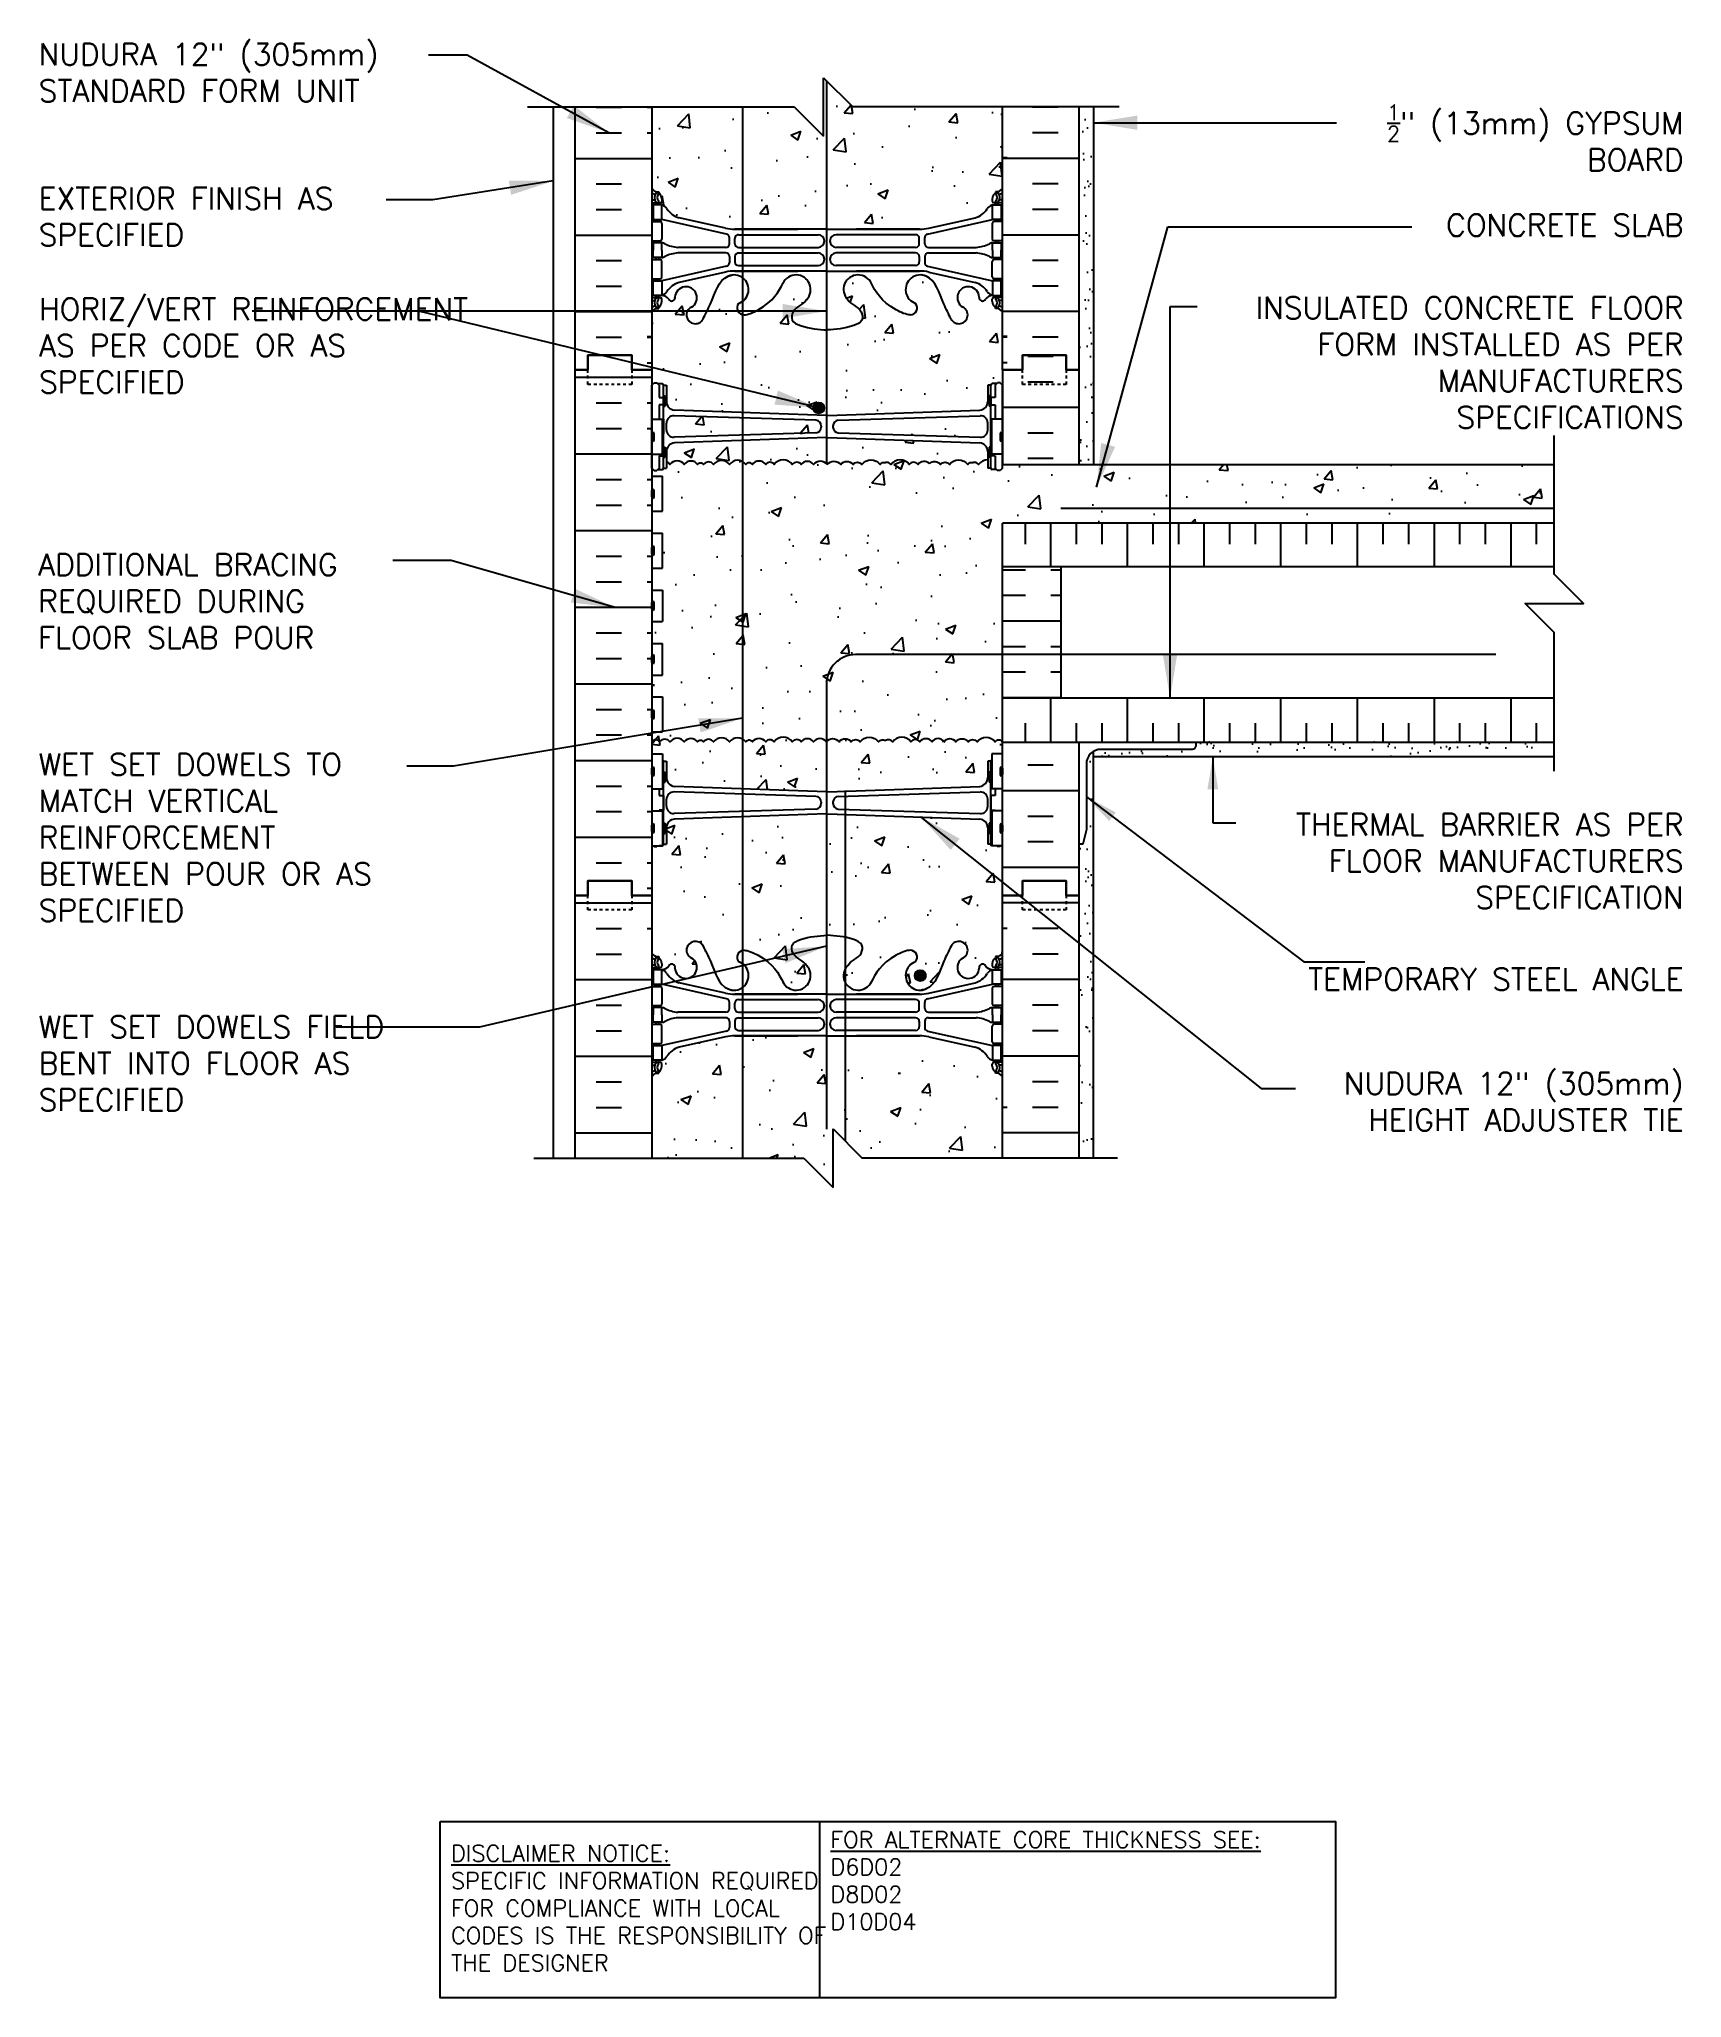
# Model space of a CAD drawing. Header units: inches. Extents: x 221.8 to 278, y 94.9 to 162.
import ezdxf

# ---------------------------------------------------------------- set-up
doc = ezdxf.new("R2010")
doc.units = ezdxf.units.IN
doc.header["$LTSCALE"] = 0.5
doc.header["$MEASUREMENT"] = 0
doc.linetypes.add('DASHED2', pattern=[0.375, 0.25, -0.125])
for name, color, linetype in [('HATCH', 12, 'Continuous'), ('line25', 2, 'Continuous'), ('LINE3', 3, 'Continuous'), ('LINE50', 5, 'Continuous'), ('LINE9', 9, 'Continuous'), ('TEXT', 4, 'Continuous'), ('Web_Edge', 9, 'Continuous')]:
    doc.layers.add(name, color=color, linetype=linetype)
doc.styles.add('DIM', font='romans.shx', dxfattribs={"width": 0.7})
doc.styles.add('ROMANS', font='romans.shx', dxfattribs={"height": 0.75})
doc.styles.get("Standard").update_dxf_attribs({"font": 'romans.shx', "height": 0.75})
doc.linetypes.add('STEEL', pattern='A,0.5,-0.2,["X",Standard,S=0.1,R=0,X=-0.1,Y=-0.05],-0.1', length=0.8)
doc.dimstyles.new('ext_12', dxfattribs={"dimscale": 12, "dimtxt": 0.09375, "dimasz": 0.09375, "dimexe": 0.09375, "dimexo": 0.0625, "dimgap": 0.0625, "dimtad": 1, "dimdec": 1, "dimzin": 2, "dimdsep": 46, "dimlunit": 4, "dimtxsty": 'DIM', "dimcen": 0.09, "dimdle": 0.09375, "dimclrt": 4, "dimadec": 0, "dimazin": 0, "dimtfac": 1, "dimtdec": 1, "dimtmove": 2, "dimatfit": 3, "dimfxl": 1, "dimfrac": 2, "dimtolj": 1, "dimtzin": 0, "dimarcsym": 0})
doc.dimstyles.new('ext_8', dxfattribs={"dimscale": 8, "dimtxt": 0.09375, "dimasz": 0.09375, "dimexe": 0.09375, "dimexo": 0.0625, "dimgap": 0.0625, "dimtad": 1, "dimdec": 1, "dimzin": 3, "dimdsep": 46, "dimlunit": 4, "dimtxsty": 'DIM', "dimcen": 0.09, "dimdle": 0.09375, "dimclrt": 4, "dimadec": 0, "dimazin": 0, "dimtfac": 1, "dimtdec": 1, "dimtmove": 2, "dimatfit": 3, "dimfxl": 1, "dimfrac": 2, "dimtolj": 1, "dimtzin": 0, "dimarcsym": 0})
pattern_1 = [(37.5, (59.607, 5.043), (-0.0314967, 0.963412), [0, -0.76, 0, -0.85, 0, -0.8125]), (7.5, (59.607, 5.043), (0.8848884, 1.411073), [0, -0.41, 0, -0.685, 0, -0.2625]), (327.5, (58.992, 5.043), (1.557071, 0.0028295), [0, -0.25, 0, -0.9, 0, -1.175]), (317.5, (58.992, 5.043), (1.503063, 0.438838), [0, -0.125, 0, -0.59, 0, -0.675])]

msp = doc.modelspace()

# ---------------------------------------------------------------- texts
at = {"layer": 'TEXT', "char_height": 0.75, "style": 'ROMANS'}
for s, insert, width, attachment_point in [('NUDURA 12" (305mm) STANDARD FORM UNIT', (221.745, 160.882), 13.9131, 4), ('\\A1; {\\H0.7x;\\S1/2;}" (13mm) GYPSUM BOARD', (278.067, 158.647), 12.17415, 6), ('EXTERIOR FINISH AS SPECIFIED', (221.746, 155.946), 13.18701, 4), ('\\A1;CONCRETE SLAB', (278.067, 155.656), 12.17415, 6), ('HORIZ/VERT REINFORCEMENT AS PER CODE OR AS SPECIFIED', (221.76, 151.531), 16.22436, 4), ('INSULATED CONCRETE FLOOR FORM INSTALLED AS PER MANUFACTURERS SPECIFICATIONS', (278.067, 150.95), 17.62644, 6), ('ADDITIONAL BRACING REQUIRED DURING FLOOR SLAB POUR', (221.73, 142.778), 12.17415, 4), ('WET SET DOWELS TO MATCH VERTICAL REINFORCEMENT BETWEEN POUR OR AS SPECIFIED', (221.746, 134.688), 13.18701, 4), ('THERMAL BARRIER AS PER FLOOR MANUFACTURERS SPECIFICATION', (278.067, 133.878), 17.24655, 6), ('TEMPORARY STEEL ANGLE', (278.067, 129.831), 14.14028, 6), ('WET SET DOWELS FIELD BENT INTO FLOOR AS SPECIFIED', (221.746, 126.95), 13.18701, 4), ('NUDURA 12" (305mm) HEIGHT ADJUSTER TIE', (278.067, 125.635), 13.63689, 6)]:
    msp.add_mtext(s, dxfattribs=dict(at, insert=insert, width=width, attachment_point=attachment_point))
at = {"layer": 'TEXT', "char_height": 0.5625, "attachment_point": 4}
for s, insert, width in [('{\\LFOR ALTERNATE CORE THICKNESS SEE:\\P}D6D02\\PD8D02\\PD10D04', (248.856, 98.958), 23.33295), ('{\\LDISCLAIMER NOTICE:}\\PSPECIFIC INFORMATION REQUIRED FOR COMPLIANCE WITH LOCAL CODES IS THE RESPONSIBILITY OF THE DESIGNER', (235.864, 98.018), 14.00235)]:
    msp.add_mtext(s, dxfattribs=dict(at, insert=insert, width=width))

# ---------------------------------------------------------------- hatches: boundary and pattern name
at = {"layer": 'HATCH'}
h = msp.add_hatch(dxfattribs=at)
h.set_pattern_fill('AR-CONC', color=256, scale=0.5)
h.set_pattern_definition([(50, (0, 0), (3.5863, -0.31376), [0.375, -4.125]), (355, (0, 0), (-0.693757, 3.76096), [0.3, -3.3]), (100.4514, (0.299, -0.026), (2.892544, 3.4472), [0.3187, -3.50571]), (46.1842, (0, 1), (5.336207, -0.827596), [0.5625, -6.1875]), (96.6356, (0.4447, 0.931), (4.67331, 4.87059), [0.47805, -5.25857]), (351.1842, (0, 1), (4.67331, 4.87059), [0.45, -4.95]), (21, (0.5, 0.75), (2.984535, -2.013094), [0.375, -4.125]), (326, (0.5, 0.75), (1.216577, 3.62575), [0.3, -3.3]), (71.4514, (0.7487, 0.5822), (4.20111, 1.612656), [0.3187, -3.50571]), (37.5, (0, 0), (0.0607993, 1.6644693), [0, -3.26, 0, -3.35, 0, -3.3125]), (7.5, (0, 0), (1.315348, 1.972059), [0, -1.91, 0, -3.185, 0, -1.2625]), (327.5, (-1.115, 0), (2.669112, -0.1127744), [0, -1.25, 0, -3.9, 0, -5.175]), (317.5, (-1.615, 0), (2.91593, 0.500525), [0, -1.625, 0, -2.59, 0, -3.675])])
h.paths.add_polyline_path([(254.74, 159.703), (249.615, 159.703), (248.615, 160.703), (248.615, 158.703), (247.615, 159.703), (242.74, 159.703), (242.74, 156.895, 0.088416), (242.886, 156.798), (242.976, 156.798), (242.976, 156.756, -0.249069), (243.086, 156.549), (243.086, 156.481, -0.414214), (243.023, 156.419), (242.976, 156.419), (242.976, 156.349), (243.081, 156.349, -0.155529), (243.256, 156.215, 0.180914), (243.674, 155.904), (245.255, 155.551, 0.054974), (245.582, 155.515), (248.74, 155.515), (251.898, 155.515, 0.054974), (252.225, 155.551), (253.805, 155.904, 0.180914), (254.223, 156.215, -0.155529), (254.399, 156.349), (254.504, 156.349), (254.504, 156.419), (254.456, 156.419, -0.414214), (254.394, 156.481), (254.394, 156.549, -0.249069), (254.504, 156.756), (254.504, 156.798), (254.594, 156.798, 0.088416), (254.74, 156.895)])
edge = h.paths.add_edge_path()
edge.add_arc((254.394, 152.342), 0.5, 46.21089, 66.42182)
edge.add_line((254.594, 152.8), (254.504, 152.8))
edge.add_line((254.504, 152.8), (254.504, 152.842))
edge.add_arc((254.644, 153.049), 0.25, 180, 235.9442, ccw=False)
edge.add_line((254.394, 153.049), (254.394, 153.116))
edge.add_arc((254.456, 153.116), 0.0625, 90, 180, ccw=False)
edge.add_line((254.456, 153.179), (254.504, 153.179))
edge.add_line((254.504, 153.179), (254.504, 153.249))
edge.add_line((254.504, 153.249), (254.399, 153.249))
edge.add_arc((254.436, 152.899), 0.352, 96.12908, 141.53314)
edge.add_arc((254.059, 153.168), 0.113, 167.81557, 334.05694, ccw=False)
edge.add_arc((253.574, 153.172), 0.375, 2.92371, 239.86753)
edge.add_arc((253.254, 152.579), 0.3, -152.40303, 63.94252, ccw=False)
edge.add_spline(control_points=[(252.988, 152.44), (252.922, 152.569), (252.855, 152.697), (252.792, 152.836)], knot_values=[0, 0, 0, 0, 0.447744, 0.447744, 0.447744, 0.447744], degree=3, periodic=0)
edge.add_spline(control_points=[(252.792, 152.836), (252.773, 152.877), (252.695, 153.055), (252.623, 153.254), (252.559, 153.396)], knot_values=[0.447744, 0.447744, 0.447744, 0.447744, 0.579211, 1.009728, 1.009728, 1.009728, 1.009728], degree=3, periodic=0)
edge.add_spline(control_points=[(252.559, 153.396), (252.543, 153.432), (252.527, 153.466), (252.51, 153.5)], knot_values=[1.009728, 1.009728, 1.009728, 1.009728, 1.116334, 1.116334, 1.116334, 1.116334], degree=3, periodic=0)
edge.add_spline(control_points=[(252.51, 153.5), (252.496, 153.527), (252.482, 153.553), (252.467, 153.578)], knot_values=[1.116334, 1.116334, 1.116334, 1.116334, 1.201719, 1.201719, 1.201719, 1.201719], degree=3, periodic=0)
edge.add_spline(control_points=[(252.467, 153.578), (252.453, 153.602), (252.439, 153.626), (252.424, 153.648)], knot_values=[1.201719, 1.201719, 1.201719, 1.201719, 1.282554, 1.282554, 1.282554, 1.282554], degree=3, periodic=0)
edge.add_spline(control_points=[(252.424, 153.648), (252.413, 153.664), (252.402, 153.68), (252.391, 153.694)], knot_values=[1.282554, 1.282554, 1.282554, 1.282554, 1.339568, 1.339568, 1.339568, 1.339568], degree=3, periodic=0)
edge.add_spline(control_points=[(252.391, 153.694), (252.38, 153.709), (252.369, 153.723), (252.358, 153.736)], knot_values=[1.339568, 1.339568, 1.339568, 1.339568, 1.393854, 1.393854, 1.393854, 1.393854], degree=3, periodic=0)
edge.add_spline(control_points=[(252.358, 153.736), (252.346, 153.75), (252.334, 153.764), (252.321, 153.777)], knot_values=[1.393854, 1.393854, 1.393854, 1.393854, 1.451471, 1.451471, 1.451471, 1.451471], degree=3, periodic=0)
edge.add_spline(control_points=[(252.321, 153.777), (252.309, 153.789), (252.297, 153.8), (252.284, 153.811)], knot_values=[1.451471, 1.451471, 1.451471, 1.451471, 1.505342, 1.505342, 1.505342, 1.505342], degree=3, periodic=0)
edge.add_spline(control_points=[(252.284, 153.811), (252.271, 153.823), (252.257, 153.834), (252.242, 153.845)], knot_values=[1.505342, 1.505342, 1.505342, 1.505342, 1.563384, 1.563384, 1.563384, 1.563384], degree=3, periodic=0)
edge.add_spline(control_points=[(252.242, 153.845), (252.229, 153.855), (252.215, 153.864), (252.201, 153.872)], knot_values=[1.563384, 1.563384, 1.563384, 1.563384, 1.616944, 1.616944, 1.616944, 1.616944], degree=3, periodic=0)
edge.add_spline(control_points=[(252.201, 153.872), (252.19, 153.879), (252.178, 153.886), (252.166, 153.892)], knot_values=[1.616944, 1.616944, 1.616944, 1.616944, 1.660465, 1.660465, 1.660465, 1.660465], degree=3, periodic=0)
edge.add_spline(control_points=[(252.166, 153.892), (252.155, 153.897), (252.144, 153.902), (252.133, 153.907)], knot_values=[1.660465, 1.660465, 1.660465, 1.660465, 1.69951, 1.69951, 1.69951, 1.69951], degree=3, periodic=0)
edge.add_spline(control_points=[(252.133, 153.907), (252.131, 153.907), (252.13, 153.908), (252.129, 153.908)], knot_values=[1.69951, 1.69951, 1.69951, 1.69951, 1.703896, 1.703896, 1.703896, 1.703896], degree=3, periodic=0)
edge.add_spline(control_points=[(252.129, 153.908), (252.119, 153.912), (252.109, 153.916), (252.099, 153.919)], knot_values=[1.703896, 1.703896, 1.703896, 1.703896, 1.737704, 1.737704, 1.737704, 1.737704], degree=3, periodic=0)
edge.add_spline(control_points=[(252.099, 153.919), (252.086, 153.923), (252.073, 153.927), (252.06, 153.931)], knot_values=[1.737704, 1.737704, 1.737704, 1.737704, 1.78039, 1.78039, 1.78039, 1.78039], degree=3, periodic=0)
edge.add_spline(control_points=[(252.06, 153.931), (252.046, 153.934), (252.032, 153.937), (252.018, 153.94)], knot_values=[1.78039, 1.78039, 1.78039, 1.78039, 1.824512, 1.824512, 1.824512, 1.824512], degree=3, periodic=0)
edge.add_spline(control_points=[(252.018, 153.94), (252.002, 153.943), (251.985, 153.946), (251.968, 153.949)], knot_values=[1.824512, 1.824512, 1.824512, 1.824512, 1.875321, 1.875321, 1.875321, 1.875321], degree=3, periodic=0)
edge.add_arc((251.927, 153.451), 0.5, 85.29258, 251.79367)
edge.add_arc((251.581, 152.826), 0.242, -90, 38.23271, ccw=False)
edge.add_spline(control_points=[(251.581, 152.584), (251.573, 152.584), (251.564, 152.584), (251.556, 152.584)], knot_values=[0.038125, 0.038125, 0.038125, 0.038125, 0.057027, 0.057027, 0.057027, 0.057027], degree=3, periodic=0)
edge.add_spline(control_points=[(251.529, 152.587), (251.538, 152.586), (251.547, 152.585), (251.556, 152.584)], knot_values=[0.057027, 0.057027, 0.057027, 0.057027, 0.075602, 0.075602, 0.075602, 0.075602], degree=3, periodic=0)
edge.add_spline(control_points=[(251.529, 152.587), (251.52, 152.589), (251.51, 152.59), (251.5, 152.592)], knot_values=[0.075602, 0.075602, 0.075602, 0.075602, 0.094826, 0.094826, 0.094826, 0.094826], degree=3, periodic=0)
edge.add_spline(control_points=[(251.5, 152.592), (251.49, 152.594), (251.48, 152.596), (251.469, 152.599)], knot_values=[0.094826, 0.094826, 0.094826, 0.094826, 0.114375, 0.114375, 0.114375, 0.114375], degree=3, periodic=0)
edge.add_spline(control_points=[(251.469, 152.599), (251.449, 152.604), (251.428, 152.61), (251.407, 152.617)], knot_values=[0.114375, 0.114375, 0.114375, 0.114375, 0.151528, 0.151528, 0.151528, 0.151528], degree=3, periodic=0)
edge.add_spline(control_points=[(251.407, 152.617), (251.342, 152.639), (251.272, 152.668), (251.204, 152.702)], knot_values=[0.151528, 0.151528, 0.151528, 0.151528, 0.264927, 0.264927, 0.264927, 0.264927], degree=3, periodic=0)
edge.add_spline(control_points=[(251.204, 152.702), (251.171, 152.718), (251.127, 152.741), (251.086, 152.763), (251.077, 152.769)], knot_values=[0.264927, 0.264927, 0.264927, 0.264927, 0.320663, 0.337943, 0.337943, 0.337943, 0.337943], degree=3, periodic=0)
edge.add_spline(control_points=[(251.077, 152.769), (251.033, 152.793), (250.992, 152.818), (250.953, 152.844)], knot_values=[0.337943, 0.337943, 0.337943, 0.337943, 0.416132, 0.416132, 0.416132, 0.416132], degree=3, periodic=0)
edge.add_spline(control_points=[(250.953, 152.844), (250.917, 152.867), (250.883, 152.891), (250.85, 152.915)], knot_values=[0.416132, 0.416132, 0.416132, 0.416132, 0.48854, 0.48854, 0.48854, 0.48854], degree=3, periodic=0)
edge.add_spline(control_points=[(250.85, 152.915), (250.815, 152.941), (250.782, 152.967), (250.751, 152.993)], knot_values=[0.48854, 0.48854, 0.48854, 0.48854, 0.567328, 0.567328, 0.567328, 0.567328], degree=3, periodic=0)
edge.add_spline(control_points=[(250.751, 152.993), (250.722, 153.017), (250.696, 153.042), (250.67, 153.066)], knot_values=[0.567328, 0.567328, 0.567328, 0.567328, 0.639328, 0.639328, 0.639328, 0.639328], degree=3, periodic=0)
edge.add_spline(control_points=[(250.67, 153.066), (250.642, 153.093), (250.616, 153.12), (250.591, 153.147)], knot_values=[0.639328, 0.639328, 0.639328, 0.639328, 0.718521, 0.718521, 0.718521, 0.718521], degree=3, periodic=0)
edge.add_spline(control_points=[(250.591, 153.147), (250.569, 153.171), (250.548, 153.196), (250.528, 153.22)], knot_values=[0.718521, 0.718521, 0.718521, 0.718521, 0.789856, 0.789856, 0.789856, 0.789856], degree=3, periodic=0)
edge.add_spline(control_points=[(250.528, 153.22), (250.506, 153.247), (250.485, 153.274), (250.466, 153.301)], knot_values=[0.789856, 0.789856, 0.789856, 0.789856, 0.869703, 0.869703, 0.869703, 0.869703], degree=3, periodic=0)
edge.add_spline(control_points=[(250.466, 153.301), (250.445, 153.33), (250.426, 153.358), (250.408, 153.386)], knot_values=[0.869703, 0.869703, 0.869703, 0.869703, 0.95312, 0.95312, 0.95312, 0.95312], degree=3, periodic=0)
edge.add_spline(control_points=[(250.408, 153.386), (250.377, 153.434), (250.35, 153.481), (250.325, 153.527)], knot_values=[0.95312, 0.95312, 0.95312, 0.95312, 1.0964, 1.0964, 1.0964, 1.0964], degree=3, periodic=0)
edge.add_spline(control_points=[(250.325, 153.527), (250.3, 153.573), (250.278, 153.617), (250.256, 153.66)], knot_values=[1.0964, 1.0964, 1.0964, 1.0964, 1.237398, 1.237398, 1.237398, 1.237398], degree=3, periodic=0)
edge.add_spline(control_points=[(250.256, 153.66), (250.253, 153.667), (250.25, 153.673), (250.247, 153.679)], knot_values=[1.237398, 1.237398, 1.237398, 1.237398, 1.258119, 1.258119, 1.258119, 1.258119], degree=3, periodic=0)
edge.add_arc((249.802, 153.451), 0.5, 28.0183, 224.18751)
edge.add_spline(control_points=[(249.444, 153.102), (249.551, 152.939), (249.911, 152.848), (249.988, 152.353), (249.44, 152.117), (249.036, 152.088), (248.74, 152.068)], knot_values=[0.229407, 0.229407, 0.229407, 0.229407, 0.844432, 1.128849, 1.464331, 2.389004, 2.389004, 2.389004, 2.389004], degree=3, periodic=0)
edge.add_spline(control_points=[(248.74, 152.068), (248.443, 152.088), (248.04, 152.117), (247.491, 152.353), (247.568, 152.848), (247.928, 152.939), (248.036, 153.102)], knot_values=[0.229407, 0.229407, 0.229407, 0.229407, 1.15408, 1.489562, 1.773979, 2.389004, 2.389004, 2.389004, 2.389004], degree=3, periodic=0)
edge.add_arc((247.677, 153.451), 0.5, 315.81249, 511.9817)
edge.add_spline(control_points=[(247.233, 153.679), (247.23, 153.673), (247.227, 153.667), (247.223, 153.66)], knot_values=[1.237398, 1.237398, 1.237398, 1.237398, 1.258119, 1.258119, 1.258119, 1.258119], degree=3, periodic=0)
edge.add_spline(control_points=[(247.223, 153.66), (247.202, 153.617), (247.179, 153.573), (247.155, 153.527)], knot_values=[1.0964, 1.0964, 1.0964, 1.0964, 1.237398, 1.237398, 1.237398, 1.237398], degree=3, periodic=0)
edge.add_spline(control_points=[(247.155, 153.527), (247.115, 153.454), (247.069, 153.378), (247.014, 153.301)], knot_values=[0.869703, 0.869703, 0.869703, 0.869703, 1.0964, 1.0964, 1.0964, 1.0964], degree=3, periodic=0)
edge.add_spline(control_points=[(247.014, 153.301), (246.994, 153.274), (246.974, 153.247), (246.951, 153.22)], knot_values=[0.789856, 0.789856, 0.789856, 0.789856, 0.869703, 0.869703, 0.869703, 0.869703], degree=3, periodic=0)
edge.add_spline(control_points=[(246.951, 153.22), (246.932, 153.196), (246.911, 153.171), (246.888, 153.147)], knot_values=[0.718521, 0.718521, 0.718521, 0.718521, 0.789856, 0.789856, 0.789856, 0.789856], degree=3, periodic=0)
edge.add_spline(control_points=[(246.888, 153.147), (246.864, 153.12), (246.837, 153.093), (246.809, 153.066)], knot_values=[0.639328, 0.639328, 0.639328, 0.639328, 0.718521, 0.718521, 0.718521, 0.718521], degree=3, periodic=0)
edge.add_spline(control_points=[(246.809, 153.066), (246.784, 153.042), (246.757, 153.017), (246.729, 152.993)], knot_values=[0.567329, 0.567329, 0.567329, 0.567329, 0.639328, 0.639328, 0.639328, 0.639328], degree=3, periodic=0)
edge.add_spline(control_points=[(246.729, 152.993), (246.697, 152.967), (246.664, 152.941), (246.629, 152.915)], knot_values=[0.48854, 0.48854, 0.48854, 0.48854, 0.567329, 0.567329, 0.567329, 0.567329], degree=3, periodic=0)
edge.add_spline(control_points=[(246.629, 152.915), (246.597, 152.891), (246.563, 152.867), (246.526, 152.844)], knot_values=[0.416132, 0.416132, 0.416132, 0.416132, 0.48854, 0.48854, 0.48854, 0.48854], degree=3, periodic=0)
edge.add_spline(control_points=[(246.526, 152.844), (246.488, 152.818), (246.446, 152.793), (246.403, 152.769)], knot_values=[0.337943, 0.337943, 0.337943, 0.337943, 0.416132, 0.416132, 0.416132, 0.416132], degree=3, periodic=0)
edge.add_spline(control_points=[(246.403, 152.769), (246.393, 152.763), (246.352, 152.741), (246.309, 152.718), (246.275, 152.702)], knot_values=[0.264927, 0.264927, 0.264927, 0.264927, 0.282207, 0.337943, 0.337943, 0.337943, 0.337943], degree=3, periodic=0)
edge.add_spline(control_points=[(246.275, 152.702), (246.207, 152.668), (246.137, 152.639), (246.072, 152.617)], knot_values=[0.151528, 0.151528, 0.151528, 0.151528, 0.264927, 0.264927, 0.264927, 0.264927], degree=3, periodic=0)
edge.add_spline(control_points=[(246.072, 152.617), (246.051, 152.61), (246.03, 152.604), (246.01, 152.599)], knot_values=[0.114375, 0.114375, 0.114375, 0.114375, 0.151528, 0.151528, 0.151528, 0.151528], degree=3, periodic=0)
edge.add_spline(control_points=[(246.01, 152.599), (246, 152.596), (245.989, 152.594), (245.979, 152.592)], knot_values=[0.094826, 0.094826, 0.094826, 0.094826, 0.114375, 0.114375, 0.114375, 0.114375], degree=3, periodic=0)
edge.add_spline(control_points=[(245.979, 152.592), (245.969, 152.59), (245.96, 152.589), (245.95, 152.587)], knot_values=[0.075602, 0.075602, 0.075602, 0.075602, 0.094826, 0.094826, 0.094826, 0.094826], degree=3, periodic=0)
edge.add_spline(control_points=[(245.95, 152.587), (245.941, 152.586), (245.932, 152.585), (245.924, 152.584)], knot_values=[0.057024, 0.057024, 0.057024, 0.057024, 0.075602, 0.075602, 0.075602, 0.075602], degree=3, periodic=0)
edge.add_spline(control_points=[(245.924, 152.584), (245.915, 152.584), (245.907, 152.584), (245.899, 152.584)], knot_values=[0.038125, 0.038125, 0.038125, 0.038125, 0.057024, 0.057024, 0.057024, 0.057024], degree=3, periodic=0)
edge.add_arc((245.899, 152.826), 0.242, 141.76729, 272.82772, ccw=False)
edge.add_arc((245.552, 153.451), 0.5, 288.20633, 454.70742)
edge.add_spline(control_points=[(245.511, 153.949), (245.494, 153.946), (245.478, 153.943), (245.461, 153.94)], knot_values=[1.824512, 1.824512, 1.824512, 1.824512, 1.875321, 1.875321, 1.875321, 1.875321], degree=3, periodic=0)
edge.add_spline(control_points=[(245.461, 153.94), (245.447, 153.937), (245.433, 153.934), (245.42, 153.931)], knot_values=[1.78039, 1.78039, 1.78039, 1.78039, 1.824512, 1.824512, 1.824512, 1.824512], degree=3, periodic=0)
edge.add_spline(control_points=[(245.42, 153.931), (245.406, 153.927), (245.393, 153.923), (245.38, 153.919)], knot_values=[1.737704, 1.737704, 1.737704, 1.737704, 1.78039, 1.78039, 1.78039, 1.78039], degree=3, periodic=0)
edge.add_spline(control_points=[(245.38, 153.919), (245.37, 153.916), (245.36, 153.912), (245.351, 153.908)], knot_values=[1.703896, 1.703896, 1.703896, 1.703896, 1.737704, 1.737704, 1.737704, 1.737704], degree=3, periodic=0)
edge.add_spline(control_points=[(245.351, 153.908), (245.349, 153.908), (245.348, 153.907), (245.347, 153.907)], knot_values=[1.69951, 1.69951, 1.69951, 1.69951, 1.703896, 1.703896, 1.703896, 1.703896], degree=3, periodic=0)
edge.add_spline(control_points=[(245.347, 153.907), (245.336, 153.902), (245.325, 153.897), (245.314, 153.892)], knot_values=[1.660465, 1.660465, 1.660465, 1.660465, 1.69951, 1.69951, 1.69951, 1.69951], degree=3, periodic=0)
edge.add_spline(control_points=[(245.314, 153.892), (245.302, 153.886), (245.29, 153.879), (245.278, 153.872)], knot_values=[1.616944, 1.616944, 1.616944, 1.616944, 1.660465, 1.660465, 1.660465, 1.660465], degree=3, periodic=0)
edge.add_spline(control_points=[(245.278, 153.872), (245.264, 153.864), (245.251, 153.855), (245.237, 153.845)], knot_values=[1.563384, 1.563384, 1.563384, 1.563384, 1.616944, 1.616944, 1.616944, 1.616944], degree=3, periodic=0)
edge.add_spline(control_points=[(245.237, 153.845), (245.223, 153.834), (245.209, 153.823), (245.195, 153.811)], knot_values=[1.505342, 1.505342, 1.505342, 1.505342, 1.563384, 1.563384, 1.563384, 1.563384], degree=3, periodic=0)
edge.add_spline(control_points=[(245.195, 153.811), (245.183, 153.8), (245.17, 153.789), (245.159, 153.777)], knot_values=[1.451471, 1.451471, 1.451471, 1.451471, 1.505342, 1.505342, 1.505342, 1.505342], degree=3, periodic=0)
edge.add_spline(control_points=[(245.159, 153.777), (245.146, 153.764), (245.134, 153.75), (245.122, 153.736)], knot_values=[1.393854, 1.393854, 1.393854, 1.393854, 1.451471, 1.451471, 1.451471, 1.451471], degree=3, periodic=0)
edge.add_spline(control_points=[(245.122, 153.736), (245.11, 153.723), (245.099, 153.709), (245.089, 153.694)], knot_values=[1.339569, 1.339569, 1.339569, 1.339569, 1.393854, 1.393854, 1.393854, 1.393854], degree=3, periodic=0)
edge.add_spline(control_points=[(245.089, 153.694), (245.077, 153.68), (245.067, 153.664), (245.056, 153.648)], knot_values=[1.282554, 1.282554, 1.282554, 1.282554, 1.339569, 1.339569, 1.339569, 1.339569], degree=3, periodic=0)
edge.add_spline(control_points=[(245.056, 153.648), (245.041, 153.626), (245.026, 153.602), (245.013, 153.578)], knot_values=[1.201719, 1.201719, 1.201719, 1.201719, 1.282554, 1.282554, 1.282554, 1.282554], degree=3, periodic=0)
edge.add_spline(control_points=[(245.013, 153.578), (244.998, 153.553), (244.984, 153.527), (244.97, 153.5)], knot_values=[1.116334, 1.116334, 1.116334, 1.116334, 1.201719, 1.201719, 1.201719, 1.201719], degree=3, periodic=0)
edge.add_spline(control_points=[(244.97, 153.5), (244.953, 153.466), (244.936, 153.432), (244.921, 153.396)], knot_values=[1.009728, 1.009728, 1.009728, 1.009728, 1.116334, 1.116334, 1.116334, 1.116334], degree=3, periodic=0)
edge.add_spline(control_points=[(244.921, 153.396), (244.857, 153.254), (244.785, 153.055), (244.706, 152.877), (244.688, 152.836)], knot_values=[0.447744, 0.447744, 0.447744, 0.447744, 0.878261, 1.009728, 1.009728, 1.009728, 1.009728], degree=3, periodic=0)
edge.add_spline(control_points=[(244.688, 152.836), (244.624, 152.697), (244.558, 152.569), (244.491, 152.44)], knot_values=[0, 0, 0, 0, 0.447744, 0.447744, 0.447744, 0.447744], degree=3, periodic=0)
edge.add_arc((244.226, 152.579), 0.3, 116.05748, 333.11463, ccw=False)
edge.add_arc((243.906, 153.172), 0.375, 300.13247, 537.07629)
edge.add_arc((243.42, 153.168), 0.113, -154.05694, 12.18443, ccw=False)
edge.add_arc((243.043, 152.899), 0.352, 38.46686, 83.87092)
edge.add_line((243.081, 153.249), (242.976, 153.249))
edge.add_line((242.976, 153.249), (242.976, 153.179))
edge.add_line((242.976, 153.179), (243.023, 153.179))
edge.add_arc((243.023, 153.116), 0.0625, 0, 90, ccw=False)
edge.add_line((243.086, 153.116), (243.086, 153.049))
edge.add_arc((242.836, 153.049), 0.25, 304.0558, 360, ccw=False)
edge.add_line((242.976, 152.842), (242.976, 152.8))
edge.add_line((242.976, 152.8), (242.886, 152.8))
edge.add_arc((243.086, 152.342), 0.5, 113.57818, 133.78911)
edge.add_line((242.74, 152.703), (242.74, 150.703))
edge.add_line((242.74, 150.703), (242.74, 150.177))
edge.add_line((242.74, 150.177), (242.82, 150.257))
edge.add_line((242.82, 150.257), (242.91, 150.257))
edge.add_line((242.91, 150.257), (242.94, 150.227))
edge.add_line((242.94, 150.227), (243.09, 150.227))
edge.add_arc((243.09, 150.177), 0.05, 0, 90, ccw=False)
edge.add_line((243.14, 150.177), (243.24, 150.177))
edge.add_line((243.24, 150.177), (243.24, 149.617))
edge.add_arc((243.54, 149.617), 0.3, 180, 265.24257)
edge.add_line((243.515, 149.318), (248.723, 149.134))
edge.add_arc((248.74, 149.333), 0.2, 265.24257, 270)
edge.add_arc((248.74, 149.333), 0.2, 270, 274.75743)
edge.add_line((248.756, 149.134), (253.965, 149.318))
edge.add_arc((253.94, 149.617), 0.3, 274.75743, 360)
edge.add_line((254.24, 149.617), (254.24, 150.177))
edge.add_line((254.24, 150.177), (254.34, 150.177))
edge.add_arc((254.39, 150.177), 0.05, 90, 180, ccw=False)
edge.add_line((254.39, 150.227), (254.54, 150.227))
edge.add_line((254.54, 150.227), (254.57, 150.257))
edge.add_line((254.57, 150.257), (254.66, 150.257))
edge.add_line((254.66, 150.257), (254.74, 150.177))
edge.add_line((254.74, 150.177), (254.74, 150.703))
edge.add_line((254.74, 150.703), (254.74, 152.703))
h.paths.add_polyline_path([(253.965, 148.197), (248.756, 148.381, 0.020761), (248.74, 148.382, 0.020761), (248.723, 148.381), (243.515, 148.197, 0.390098), (243.24, 147.898), (243.24, 147.542, -0.174031), (243.359, 147.457, -0.520567), (243.851, 147.457, -0.520567), (244.306, 147.457, -0.520567), (244.506, 147.457, -0.520567), (244.852, 147.457, -0.520567), (245.398, 147.457, -0.520567), (245.953, 147.457, -0.520567), (246.18, 147.457, -0.520567), (246.636, 147.457, -0.520567), (246.927, 147.457, -0.520567), (247.548, 147.457, -0.520567), (247.854, 147.457, -0.520567), (248.273, 147.457, -0.48966), (248.74, 147.457, -0.48966), (249.206, 147.457, -0.520567), (249.626, 147.457, -0.520567), (249.931, 147.457, -0.520567), (250.553, 147.457, -0.307914), (250.74, 147.528, -0.307914), (250.927, 147.457, -0.520567), (251.548, 147.457, -0.520567), (251.854, 147.457, -0.458053), (252.24, 147.496, -0.458053), (252.626, 147.457, -0.520567), (252.931, 147.457, -0.520567), (253.553, 147.457, -0.307914), (253.74, 147.528, -0.307914), (253.927, 147.457, -0.246287), (254.24, 147.619), (254.24, 147.898, 0.390098)])
h.paths.add_polyline_path([(254.24, 148.876, 0.425773), (253.98, 149.126), (249.123, 148.974, 0.390098), (248.94, 148.775), (248.94, 148.74, 0.390098), (249.123, 148.541), (253.984, 148.389, 0.421005), (254.24, 148.639)])
h.paths.add_polyline_path([(248.54, 148.74), (248.54, 148.775, 0.390098), (248.356, 148.974), (243.496, 149.126, 0.421005), (243.24, 148.876), (243.24, 148.639, 0.425773), (243.5, 148.389), (248.356, 148.541, 0.390098)])
h.paths.add_polyline_path([(254.74, 145.453), (273.636, 145.453), (273.636, 147.453), (254.74, 147.453), (254.74, 147.337), (254.66, 147.257), (254.57, 147.257), (254.54, 147.287), (254.39, 147.287, -0.414214), (254.34, 147.337), (254.24, 147.337), (254.24, 147.619, 0.246287), (253.927, 147.457, 0.307914), (253.74, 147.528, 0.307914), (253.553, 147.457, 0.520567), (252.931, 147.457, 0.520567), (252.626, 147.457, 0.458053), (252.24, 147.496, 0.458053), (251.854, 147.457, 0.520567), (251.548, 147.457, 0.520567), (250.927, 147.457, 0.307914), (250.74, 147.528, 0.307914), (250.553, 147.457, 0.520567), (249.931, 147.457, 0.520567), (249.626, 147.457, 0.520567), (249.206, 147.457, 0.48966), (248.74, 147.457, 0.48966), (248.273, 147.457, 0.520567), (247.854, 147.457, 0.520567), (247.548, 147.457, 0.520567), (246.927, 147.457, 0.520567), (246.636, 147.457, 0.520567), (246.18, 147.457, 0.520567), (245.953, 147.457, 0.520567), (245.398, 147.457, 0.520567), (244.852, 147.457, 0.520567), (244.506, 147.457, 0.520567), (244.306, 147.457, 0.520567), (243.851, 147.457, 0.520567), (243.359, 147.457, 0.174031), (243.24, 147.542), (243.24, 147.337), (243.14, 147.337, -0.414214), (243.09, 147.287), (242.94, 147.287), (242.91, 147.257), (242.82, 147.257), (242.74, 147.337), (242.74, 147.058), (243.105, 147.058), (243.105, 145.858), (242.74, 145.858), (242.74, 145.108), (243.105, 145.108), (243.105, 143.908), (242.74, 143.908), (242.74, 143.158), (243.105, 143.158), (243.105, 142.078), (242.74, 142.078), (242.74, 141.328), (243.105, 141.328), (243.105, 140.248), (242.74, 140.248), (242.74, 139.498), (243.105, 139.498), (243.105, 138.298), (242.74, 138.298), (242.74, 137.548), (243.105, 137.548), (243.105, 137.343, -0.327813), (243.14, 137.295), (243.24, 137.295), (243.24, 136.734, 0.390098), (243.515, 136.435), (248.723, 136.251, 0.020761), (248.74, 136.251, 0.020761), (248.756, 136.251), (253.965, 136.435, 0.390098), (254.24, 136.734), (254.24, 137.295), (254.34, 137.295, -0.327813), (254.375, 137.343), (254.375, 137.548), (254.74, 137.548), (254.74, 137.953), (254.74, 139.453), (254.74, 143.953)])
edge = h.paths.add_edge_path()
edge.add_line((254.74, 132.703), (254.74, 134.398))
edge.add_line((254.74, 134.398), (254.683, 134.398))
edge.add_line((254.683, 134.398), (254.66, 134.375))
edge.add_line((254.66, 134.375), (254.57, 134.375))
edge.add_line((254.57, 134.375), (254.547, 134.398))
edge.add_line((254.547, 134.398), (254.375, 134.398))
edge.add_line((254.375, 134.398), (254.375, 134.407))
edge.add_arc((254.39, 134.455), 0.05, 180, 252.59929, ccw=False)
edge.add_line((254.34, 134.455), (254.24, 134.455))
edge.add_line((254.24, 134.455), (254.24, 135.016))
edge.add_arc((253.94, 135.016), 0.3, 0, 85.24257)
edge.add_line((253.965, 135.315), (248.756, 135.499))
edge.add_arc((248.74, 135.299), 0.2, 85.24257, 90)
edge.add_arc((248.74, 135.299), 0.2, 90, 94.75743)
edge.add_line((248.723, 135.499), (243.515, 135.315))
edge.add_arc((243.54, 135.016), 0.3, 94.75743, 180)
edge.add_line((243.24, 135.016), (243.24, 134.455))
edge.add_line((243.24, 134.455), (243.14, 134.455))
edge.add_arc((243.09, 134.455), 0.05, -72.59934, 0, ccw=False)
edge.add_line((243.105, 134.407), (243.105, 134.398))
edge.add_line((243.105, 134.398), (242.933, 134.398))
edge.add_line((242.933, 134.398), (242.91, 134.375))
edge.add_line((242.91, 134.375), (242.82, 134.375))
edge.add_line((242.82, 134.375), (242.797, 134.398))
edge.add_line((242.797, 134.398), (242.74, 134.398))
edge.add_line((242.74, 134.398), (242.74, 132.703))
edge.add_line((242.74, 132.703), (242.74, 130.703))
edge.add_arc((243.086, 131.064), 0.5, 226.21089, 246.42182)
edge.add_line((242.886, 130.605), (242.976, 130.605))
edge.add_line((242.976, 130.605), (242.976, 130.564))
edge.add_arc((242.836, 130.357), 0.25, 0, 55.9442, ccw=False)
edge.add_line((243.086, 130.357), (243.086, 130.289))
edge.add_arc((243.023, 130.289), 0.0625, -90, 0, ccw=False)
edge.add_line((243.023, 130.227), (242.976, 130.227))
edge.add_line((242.976, 130.227), (242.976, 130.157))
edge.add_line((242.976, 130.157), (243.081, 130.157))
edge.add_arc((243.043, 130.506), 0.352, 276.12908, 321.53314)
edge.add_arc((243.42, 130.238), 0.113, -12.18443, 154.05694, ccw=False)
edge.add_arc((243.906, 130.233), 0.375, 182.92371, 419.86753)
edge.add_arc((244.226, 130.827), 0.3, 27.59697, 243.94252, ccw=False)
edge.add_spline(control_points=[(244.491, 130.966), (244.577, 130.799), (244.83, 130.309), (245.025, 129.628), (245.351, 129.498)], knot_values=[0, 0, 0, 0, 0.579211, 1.703896, 1.703896, 1.703896, 1.703896], degree=3, periodic=0)
edge.add_spline(control_points=[(245.351, 129.498), (245.4, 129.478), (245.454, 129.465), (245.511, 129.457)], knot_values=[1.703896, 1.703896, 1.703896, 1.703896, 1.875321, 1.875321, 1.875321, 1.875321], degree=3, periodic=0)
edge.add_arc((245.552, 129.955), 0.5, 265.29258, 431.79367)
edge.add_arc((245.899, 130.58), 0.242, 90, 218.23271, ccw=False)
edge.add_spline(control_points=[(245.899, 130.822), (246.02, 130.824), (246.839, 130.472), (247.084, 130.025), (247.223, 129.745)], knot_values=[0.038125, 0.038125, 0.038125, 0.038125, 0.320663, 1.237398, 1.237398, 1.237398, 1.237398], degree=3, periodic=0)
edge.add_spline(control_points=[(247.223, 129.745), (247.227, 129.739), (247.23, 129.733), (247.233, 129.726)], knot_values=[1.237398, 1.237398, 1.237398, 1.237398, 1.258119, 1.258119, 1.258119, 1.258119], degree=3, periodic=0)
edge.add_arc((247.677, 129.955), 0.5, 208.0183, 404.18751)
edge.add_spline(control_points=[(248.036, 130.304), (247.928, 130.467), (247.568, 130.557), (247.491, 131.053), (248.04, 131.289), (248.443, 131.317), (248.74, 131.338)], knot_values=[0.229407, 0.229407, 0.229407, 0.229407, 0.844432, 1.128849, 1.464331, 2.389004, 2.389004, 2.389004, 2.389004], degree=3, periodic=0)
edge.add_spline(control_points=[(248.74, 131.338), (249.036, 131.317), (249.44, 131.289), (249.988, 131.053), (249.911, 130.557), (249.551, 130.467), (249.444, 130.304)], knot_values=[0.229407, 0.229407, 0.229407, 0.229407, 1.15408, 1.489562, 1.773979, 2.389004, 2.389004, 2.389004, 2.389004], degree=3, periodic=0)
edge.add_arc((249.802, 129.955), 0.5, 135.81249, 331.9817)
edge.add_spline(control_points=[(250.247, 129.726), (250.25, 129.733), (250.253, 129.739), (250.256, 129.745)], knot_values=[1.237398, 1.237398, 1.237398, 1.237398, 1.258119, 1.258119, 1.258119, 1.258119], degree=3, periodic=0)
edge.add_spline(control_points=[(250.256, 129.745), (250.396, 130.025), (250.641, 130.472), (251.46, 130.824), (251.581, 130.822)], knot_values=[0.038125, 0.038125, 0.038125, 0.038125, 0.95486, 1.237398, 1.237398, 1.237398, 1.237398], degree=3, periodic=0)
edge.add_arc((251.581, 130.58), 0.242, -38.23271, 90, ccw=False)
edge.add_arc((251.927, 129.955), 0.5, 108.20633, 274.70742)
edge.add_spline(control_points=[(251.968, 129.457), (252.025, 129.465), (252.079, 129.478), (252.129, 129.498)], knot_values=[1.703896, 1.703896, 1.703896, 1.703896, 1.875321, 1.875321, 1.875321, 1.875321], degree=3, periodic=0)
edge.add_spline(control_points=[(252.129, 129.498), (252.455, 129.628), (252.649, 130.309), (252.902, 130.799), (252.988, 130.966)], knot_values=[0, 0, 0, 0, 1.124685, 1.703896, 1.703896, 1.703896, 1.703896], degree=3, periodic=0)
edge.add_arc((253.254, 130.827), 0.3, -63.94252, 153.05649, ccw=False)
edge.add_arc((253.574, 130.233), 0.375, 120.13247, 357.07629)
edge.add_arc((254.059, 130.238), 0.113, 25.94306, 192.18443, ccw=False)
edge.add_arc((254.436, 130.506), 0.352, 218.46686, 263.87092)
edge.add_line((254.399, 130.157), (254.504, 130.157))
edge.add_line((254.504, 130.157), (254.504, 130.227))
edge.add_line((254.504, 130.227), (254.456, 130.227))
edge.add_arc((254.456, 130.289), 0.0625, 180, 270, ccw=False)
edge.add_line((254.394, 130.289), (254.394, 130.357))
edge.add_arc((254.644, 130.357), 0.25, 124.0558, 180, ccw=False)
edge.add_line((254.504, 130.564), (254.504, 130.605))
edge.add_line((254.504, 130.605), (254.594, 130.605))
edge.add_arc((254.394, 131.064), 0.5, 293.57818, 313.78911)
edge.add_line((254.74, 130.703), (254.74, 132.703))
h.paths.add_polyline_path([(254.74, 126.51, 0.088416), (254.594, 126.608), (254.504, 126.608), (254.504, 126.649, -0.249069), (254.394, 126.857), (254.394, 126.924, -0.414214), (254.456, 126.987), (254.504, 126.987), (254.504, 127.057), (254.399, 127.057, -0.168672), (254.213, 127.206, 0.17445), (253.805, 127.502), (252.225, 127.855, 0.054974), (251.898, 127.891), (248.74, 127.891), (245.582, 127.891, 0.054974), (245.255, 127.855), (243.674, 127.502, 0.17445), (243.267, 127.206, -0.168672), (243.081, 127.057), (242.976, 127.057), (242.976, 126.987), (243.023, 126.987, -0.414214), (243.086, 126.924), (243.086, 126.857, -0.249069), (242.976, 126.649), (242.976, 126.608), (242.886, 126.608, 0.088416), (242.74, 126.51), (242.74, 123.703), (247.943, 123.703), (248.943, 122.703), (248.943, 124.703), (249.943, 123.703), (254.74, 123.703)])
h = msp.add_hatch(dxfattribs=at)
h.set_pattern_fill('AR-SAND', color=256, scale=0.5, style=0)
h.set_pattern_definition(pattern_1)
h.paths.add_polyline_path([(257.365, 147.453), (257.865, 147.453), (257.865, 159.703), (257.365, 159.703), (257.365, 150.703)])
h = msp.add_hatch(dxfattribs=at)
h.set_pattern_fill('INSUL', color=256, scale=7, style=0)
h.set_pattern_definition([(0, (-2683.4218, -264.3067), (0, 2.625), []), (0, (-2683.4218, -263.4317), (0, 2.625), [0.875, -0.875]), (0, (-2683.4218, -262.5567), (0, 2.625), [0.875, -0.875])])
h.paths.add_polyline_path([(240.115, 132.703), (240.552, 132.703), (240.552, 133.203), (242.052, 133.203), (242.052, 132.703), (242.74, 132.703), (242.74, 150.703), (242.052, 150.703), (242.052, 151.203), (240.552, 151.203), (240.552, 150.703), (240.115, 150.703)])
h = msp.add_hatch(dxfattribs=at)
h.set_pattern_fill('INSUL', color=256, scale=7, style=0)
h.set_pattern_definition([(0, (59.607, 5.043), (0, 2.625), []), (0, (59.607, 5.918), (0, 2.625), [0.875, -0.875]), (0, (59.607, 6.793), (0, 2.625), [0.875, -0.875])])
h.paths.add_polyline_path([(257.365, 150.703), (256.927, 150.703), (256.927, 151.203), (255.427, 151.203), (255.427, 150.703), (254.74, 150.703), (254.74, 147.453), (257.365, 147.453)])
h.paths.add_polyline_path([(257.365, 137.953), (254.74, 137.953), (254.74, 132.703), (255.427, 132.703), (255.427, 133.203), (256.927, 133.203), (256.927, 132.703), (257.365, 132.703)])
h = msp.add_hatch(dxfattribs=at)
h.set_pattern_fill('INSUL', color=256, scale=7, angle=90, style=0)
h.set_pattern_definition([(90, (56.9028, 8.2267), (-2.625, 2e-16), []), (90, (56.0278, 8.2267), (-2.625, 2e-16), [0.875, -0.875]), (90, (55.1528, 8.2267), (-2.625, 2e-16), [0.875, -0.875])])
h.paths.add_polyline_path([(273.636, 145.453), (254.74, 145.453), (254.74, 143.953), (273.636, 143.953)])
h.paths.add_polyline_path([(273.636, 137.953), (273.636, 139.453), (254.74, 139.453), (254.74, 137.953)])
h = msp.add_hatch(dxfattribs=at)
h.set_pattern_fill('INSUL', color=256, scale=7)
h.set_pattern_definition([(0, (56.9028, 8.2267), (0, 2.625), []), (0, (56.9028, 9.1017), (0, 2.625), [0.875, -0.875]), (0, (56.9028, 9.9767), (0, 2.625), [0.875, -0.875])])
h.paths.add_polyline_path([(256.74, 140.953), (254.74, 140.953), (254.74, 139.453), (256.74, 139.453)])
h.paths.add_polyline_path([(256.74, 143.953), (254.74, 143.953), (254.74, 140.953), (256.74, 140.953)])
h = msp.add_hatch(dxfattribs=at)
h.set_pattern_fill('AR-SAND', color=256, scale=0.5, style=0)
h.set_pattern_definition(pattern_1)
h.paths.add_polyline_path([(257.865, 137.636, 0.267949), (257.615, 137.203), (257.615, 134.953), (257.49, 134.453), (257.365, 134.453), (257.365, 132.703), (257.365, 123.703), (257.865, 123.703)])
h = msp.add_hatch(dxfattribs=at)
h.set_pattern_fill('AR-SAND', color=256, scale=0.5, style=0)
h.set_pattern_definition([(37.5, (56.4426, 3.461), (-0.0314967, 0.963412), [0, -0.76, 0, -0.85, 0, -0.8125]), (7.5, (56.4426, 3.461), (0.8848884, 1.411073), [0, -0.41, 0, -0.685, 0, -0.2625]), (327.5, (55.8276, 3.461), (1.557071, 0.0028295), [0, -0.25, 0, -0.9, 0, -1.175]), (317.5, (55.8276, 3.461), (1.503063, 0.438838), [0, -0.125, 0, -0.59, 0, -0.675])])
h.paths.add_polyline_path([(261.365, 137.953), (261.365, 137.828, -0.414214), (261.24, 137.703), (258.115, 137.703, 0.131652), (257.865, 137.636), (257.865, 137.453), (273.636, 137.453), (273.636, 137.953)])
at = {"layer": 'LINE3'}
for points in [[(248.643, 149.396, 1), (248.268, 149.396, 1)], [(252.115, 129.955, 1), (251.74, 129.955, 1)]]:
    msp.add_hatch(color=256, dxfattribs=at).paths.add_polyline_path(points)

# ---------------------------------------------------------------- linework, layer by layer
at = {"layer": 'HATCH'}
for p, q in [((240.828, 159.693), (241.703, 159.693)), ((242.578, 159.693), (242.74, 159.693)), ((256.651, 159.693), (255.776, 159.693)), ((240.828, 158.818), (241.703, 158.818)), ((242.578, 158.818), (242.74, 158.818)), ((256.651, 158.818), (255.776, 158.818)), ((240.115, 157.943), (242.74, 157.943)), ((254.901, 157.962), (254.74, 157.962)), ((257.365, 157.943), (254.74, 157.943)), ((240.828, 157.068), (241.703, 157.068)), ((256.651, 157.068), (255.776, 157.068)), ((240.828, 156.193), (241.703, 156.193)), ((256.651, 156.193), (255.776, 156.193)), ((240.115, 155.318), (242.74, 155.318)), ((257.365, 155.318), (254.74, 155.318)), ((240.828, 154.443), (241.703, 154.443)), ((256.651, 154.443), (255.776, 154.443)), ((240.828, 153.568), (241.703, 153.568)), ((256.651, 153.568), (255.776, 153.568)), ((240.115, 152.693), (242.74, 152.693)), ((257.365, 152.693), (254.74, 152.693)), ((240.828, 151.818), (241.703, 151.818)), ((242.578, 151.837), (242.74, 151.837)), ((242.578, 151.818), (242.74, 151.818)), ((254.901, 151.837), (254.74, 151.837)), ((254.901, 151.837), (254.74, 151.837)), ((254.901, 151.818), (254.74, 151.818)), ((256.651, 151.818), (255.776, 151.818)), ((242.578, 150.943), (242.74, 150.943)), ((254.901, 150.943), (254.74, 150.943)), ((273.636, 143.953), (254.74, 143.953)), ((273.636, 139.453), (254.74, 139.453)), ((258.985, 137.953), (259.011, 137.979)), ((261.813, 137.953), (261.84, 137.979)), ((267.47, 137.953), (267.496, 137.979)), ((270.299, 137.953), (270.325, 137.979)), ((240.115, 132.443), (242.74, 132.443)), ((257.365, 132.443), (254.74, 132.443)), ((240.828, 131.568), (241.703, 131.568)), ((242.578, 131.568), (242.74, 131.568)), ((254.901, 131.568), (254.74, 131.568)), ((254.901, 131.568), (254.74, 131.568)), ((256.651, 131.568), (255.776, 131.568)), ((240.828, 130.693), (241.703, 130.693)), ((256.651, 130.693), (255.776, 130.693)), ((240.115, 129.818), (242.74, 129.818)), ((257.365, 129.818), (254.74, 129.818)), ((240.828, 128.943), (241.703, 128.943)), ((256.651, 128.943), (255.776, 128.943)), ((240.828, 128.068), (241.703, 128.068)), ((256.651, 128.068), (255.776, 128.068)), ((240.115, 127.193), (242.74, 127.193)), ((257.365, 127.193), (254.74, 127.193)), ((240.828, 126.318), (241.703, 126.318)), ((256.651, 126.318), (255.776, 126.318)), ((240.828, 125.443), (241.703, 125.443)), ((254.901, 125.443), (254.74, 125.443)), ((256.651, 125.443), (255.776, 125.443)), ((240.115, 124.568), (242.74, 124.568)), ((257.365, 124.568), (254.74, 124.568))]:
    msp.add_line(p, q, dxfattribs=at)
for points in [[(248.74, 147.457, 0.48966), (248.273, 147.457, 0.520567), (247.854, 147.457, 0.520567), (247.548, 147.457, 0.520567), (246.927, 147.457, 0.520567), (246.636, 147.457, 0.520567), (246.18, 147.457, 0.520567), (245.953, 147.457, 0.520567), (245.398, 147.457, 0.520567), (244.852, 147.457, 0.520567), (244.506, 147.457, 0.520567), (244.306, 147.457, 0.520567), (243.851, 147.457, 0.520567), (243.359, 147.457, 0.174031), (243.24, 147.542, 0.174031)], [(248.74, 147.457, -0.48966), (249.206, 147.457, -0.520567), (249.626, 147.457, -0.520567), (249.931, 147.457, -0.520567), (250.553, 147.457, -0.307914), (250.74, 147.528, -0.307914)], [(252.24, 147.496, 0.458053), (251.854, 147.457, 0.520567), (251.548, 147.457, 0.520567), (250.927, 147.457, 0.307914), (250.74, 147.528)], [(252.24, 147.496, -0.458053), (252.626, 147.457, -0.520567), (252.931, 147.457, -0.520567), (253.553, 147.457, -0.307914), (253.74, 147.528)], [(254.24, 147.619, 0.246287), (253.927, 147.457, 0.307914), (253.74, 147.528)], [(248.711, 137.957, 0.520567), (248.273, 137.957, 0.520567), (247.854, 137.957, 0.520567), (247.548, 137.957, 0.520567), (246.927, 137.957, 0.520567), (246.636, 137.957, 0.520567), (246.18, 137.957, 0.520567), (245.953, 137.957, 0.520567), (245.398, 137.957, 0.520567), (244.852, 137.957, 0.520567), (244.506, 137.957, 0.520567), (244.306, 137.957, 0.520567), (243.851, 137.957, 0.520567), (243.359, 137.957, 0.520567), (243.004, 137.957, 0.520567), (242.75, 137.97)], [(248.711, 137.957, -0.520567), (249.148, 137.957, -0.520567), (249.567, 137.957, -0.520567), (249.873, 137.957, -0.520567), (250.495, 137.957, -0.40929), (250.74, 138.002, -0.40929)], [(252.74, 137.953, 0.563786), (252.332, 137.957, 0.520567), (251.912, 137.957, 0.520567), (251.606, 137.957, 0.520567), (250.985, 137.957, 0.40929), (250.74, 138.002)], [(252.74, 137.953, -0.563786), (253.148, 137.957, -0.520567), (253.567, 137.957, -0.520567), (253.873, 137.957, -0.520567), (254.495, 137.957, -0.613564), (254.74, 137.953)]]:
    msp.add_lwpolyline(points, format="xyb", dxfattribs=at)
at = {"layer": 'line25'}
for p, q in [((242.74, 159.703), (242.74, 150.703)), ((254.74, 150.703), (254.74, 159.703)), ((242.74, 150.703), (242.74, 132.703)), ((254.74, 150.703), (254.74, 147.453)), ((242.74, 149.008), (243.105, 149.008)), ((243.105, 147.808), (243.105, 149.008)), ((254.74, 149.008), (254.375, 149.008)), ((254.375, 147.808), (254.375, 149.008)), ((242.74, 147.808), (243.105, 147.808)), ((254.74, 147.808), (254.375, 147.808)), ((242.74, 147.058), (243.105, 147.058)), ((243.105, 145.858), (243.105, 147.058)), ((254.74, 147.453), (273.636, 147.453)), ((242.74, 145.858), (243.105, 145.858)), ((242.74, 145.108), (243.105, 145.108)), ((243.105, 143.908), (243.105, 145.108)), ((273.636, 145.453), (254.74, 145.453)), ((254.74, 143.953), (254.74, 145.453)), ((242.74, 143.908), (243.105, 143.908)), ((242.74, 143.158), (243.105, 143.158)), ((243.105, 143.158), (243.105, 142.078)), ((242.74, 142.078), (243.105, 142.078)), ((242.74, 141.328), (243.105, 141.328)), ((243.105, 140.248), (243.105, 141.328)), ((242.74, 140.248), (243.105, 140.248)), ((242.74, 139.498), (243.105, 139.498)), ((243.105, 139.498), (243.105, 138.298)), ((254.74, 137.953), (254.74, 139.453)), ((242.74, 138.298), (243.105, 138.298)), ((242.74, 137.548), (243.105, 137.548)), ((243.105, 137.548), (243.105, 136.348)), ((254.375, 137.548), (254.375, 136.348)), ((254.74, 137.548), (254.375, 137.548)), ((254.74, 132.703), (254.74, 137.953)), ((254.74, 137.953), (273.636, 137.953)), ((242.74, 136.348), (243.105, 136.348)), ((254.74, 136.348), (254.375, 136.348)), ((242.74, 135.598), (243.105, 135.598)), ((243.105, 135.598), (243.105, 134.398)), ((254.74, 135.598), (254.375, 135.598)), ((254.375, 135.598), (254.375, 134.398)), ((242.74, 134.398), (243.105, 134.398)), ((254.74, 134.398), (254.375, 134.398)), ((242.74, 132.703), (242.74, 123.703)), ((254.74, 123.703), (254.74, 132.703))]:
    msp.add_line(p, q, dxfattribs=at)
at = {"layer": 'LINE3'}
for p, q in [((248.723, 160.594), (248.723, 147.477)), ((245.848, 159.703), (245.848, 123.703)), ((249.352, 136.294), (249.352, 124.294))]:
    msp.add_line(p, q, dxfattribs=at)
at = {"layer": 'LINE3', "linetype": 'STEEL'}
msp.add_line((273.636, 145.953), (256.74, 145.953), dxfattribs=at)
at = {"layer": 'LINE3'}
msp.add_lwpolyline([(271.636, 140.949), (249.717, 140.949, 0.414214), (248.717, 139.949), (248.717, 124.7)], format="xyb", dxfattribs=at)
for centre in [(248.455, 149.396), (251.927, 129.955)]:
    msp.add_circle(centre, 0.188, dxfattribs=at)
at = {"layer": 'LINE50'}
for p, q in [((240.115, 150.703), (240.115, 159.703)), ((257.365, 150.703), (257.365, 159.703)), ((240.115, 132.703), (240.115, 150.703)), ((257.365, 147.453), (257.365, 150.703)), ((257.365, 132.703), (257.365, 137.953)), ((240.115, 123.703), (240.115, 132.703)), ((257.365, 123.703), (257.365, 132.703))]:
    msp.add_line(p, q, dxfattribs=at)
for points in [[(240.115, 150.703), (240.552, 150.703), (240.552, 151.203), (242.052, 151.203), (242.052, 150.703), (242.74, 150.703)], [(242.74, 150.703), (242.052, 150.703), (242.052, 151.203), (240.552, 151.203), (240.552, 150.703), (240.115, 150.703)], [(257.365, 150.703), (256.927, 150.703), (256.927, 151.203), (255.427, 151.203), (255.427, 150.703), (254.74, 150.703)], [(254.74, 150.703), (255.427, 150.703), (255.427, 151.203), (256.927, 151.203), (256.927, 150.703), (257.365, 150.703)], [(242.74, 132.703), (242.052, 132.703), (242.052, 133.203), (240.552, 133.203), (240.552, 132.703), (240.115, 132.703)], [(240.115, 132.703), (240.552, 132.703), (240.552, 133.203), (242.052, 133.203), (242.052, 132.703), (242.74, 132.703)], [(254.74, 132.703), (255.427, 132.703), (255.427, 133.203), (256.927, 133.203), (256.927, 132.703), (257.365, 132.703)], [(257.365, 132.703), (256.927, 132.703), (256.927, 133.203), (255.427, 133.203), (255.427, 132.703), (254.74, 132.703)]]:
    msp.add_lwpolyline(points, dxfattribs=at)
at = {"layer": 'LINE9'}
for p, q in [((248.615, 158.703), (248.615, 160.703)), ((248.615, 160.703), (249.615, 159.703)), ((238.486, 159.703), (247.615, 159.703)), ((239.365, 159.703), (239.365, 123.703)), ((247.615, 159.703), (248.615, 158.703)), ((258.744, 159.703), (249.615, 159.703)), ((257.865, 159.703), (257.865, 147.453)), ((242.74, 150.177), (242.82, 150.257)), ((242.82, 150.257), (242.91, 150.257)), ((242.99, 150.177), (242.91, 150.257)), ((254.49, 150.177), (254.57, 150.257)), ((254.66, 150.257), (254.57, 150.257)), ((254.74, 150.177), (254.66, 150.257)), ((242.74, 147.337), (242.74, 150.177)), ((242.94, 150.227), (243.09, 150.227)), ((242.99, 150.227), (243.09, 150.227)), ((242.99, 150.177), (242.99, 149.757)), ((243.14, 150.177), (243.24, 150.177)), ((243.14, 147.337), (243.14, 150.177)), ((243.14, 150.157), (243.14, 150.157)), ((243.14, 149.807), (243.19, 149.807)), ((243.19, 149.807), (243.19, 149.457)), ((243.24, 150.177), (243.24, 149.617)), ((254.24, 150.177), (254.24, 149.617)), ((254.34, 150.177), (254.24, 150.177)), ((254.34, 149.807), (254.29, 149.807)), ((254.29, 149.807), (254.29, 149.457)), ((254.34, 147.337), (254.34, 150.177)), ((254.34, 150.157), (254.34, 150.157)), ((254.49, 150.227), (254.39, 150.227)), ((254.54, 150.227), (254.39, 150.227)), ((254.49, 150.177), (254.49, 149.757)), ((254.74, 147.337), (254.74, 150.177)), ((242.99, 149.507), (242.99, 149.007)), ((243.14, 149.457), (243.19, 149.457)), ((248.356, 148.974), (243.5, 149.126)), ((248.723, 149.134), (243.515, 149.318)), ((248.756, 149.134), (253.965, 149.318)), ((249.123, 148.974), (253.98, 149.126)), ((254.34, 149.457), (254.29, 149.457)), ((254.49, 149.507), (254.49, 149.007)), ((242.74, 148.298), (242.74, 148.518)), ((242.74, 148.463), (242.74, 148.463)), ((242.74, 148.353), (242.74, 148.353)), ((242.78, 148.558), (242.78, 148.558)), ((242.78, 148.258), (242.78, 148.258)), ((242.82, 148.298), (242.82, 148.518)), ((243.24, 148.639), (243.24, 148.876)), ((248.356, 148.541), (243.5, 148.389)), ((248.723, 148.381), (243.515, 148.197)), ((248.54, 148.775), (248.54, 148.74)), ((248.756, 148.381), (253.965, 148.197)), ((248.94, 148.775), (248.94, 148.74)), ((249.123, 148.541), (253.98, 148.389)), ((254.24, 148.639), (254.24, 148.876)), ((254.66, 148.518), (254.66, 148.298)), ((254.7, 148.558), (254.7, 148.558)), ((254.7, 148.258), (254.7, 148.258)), ((254.74, 148.518), (254.74, 148.298)), ((254.74, 148.463), (254.74, 148.463)), ((254.74, 148.353), (254.74, 148.353)), ((242.99, 147.757), (242.99, 147.337)), ((243.14, 148.057), (243.19, 148.057)), ((243.14, 147.707), (243.19, 147.707)), ((243.19, 148.057), (243.19, 147.707)), ((243.24, 147.898), (243.24, 147.337)), ((254.24, 147.898), (254.24, 147.337)), ((254.29, 148.057), (254.29, 147.707)), ((254.34, 148.057), (254.29, 148.057)), ((254.34, 147.707), (254.29, 147.707)), ((254.49, 147.757), (254.49, 147.337)), ((242.74, 147.337), (242.82, 147.257)), ((242.82, 147.257), (242.91, 147.257)), ((242.99, 147.337), (242.91, 147.257)), ((242.94, 147.287), (243.09, 147.287)), ((242.99, 147.287), (243.09, 147.287)), ((243.14, 147.337), (243.24, 147.337)), ((254.34, 147.337), (254.24, 147.337)), ((254.54, 147.287), (254.39, 147.287)), ((254.49, 147.287), (254.39, 147.287)), ((254.49, 147.337), (254.57, 147.257)), ((254.66, 147.257), (254.57, 147.257)), ((254.74, 147.337), (254.66, 147.257)), ((242.74, 146.348), (242.74, 146.568)), ((242.74, 146.513), (242.74, 146.513)), ((242.74, 146.403), (242.74, 146.403)), ((242.78, 146.608), (242.78, 146.608)), ((242.78, 146.308), (242.78, 146.308)), ((242.82, 146.348), (242.82, 146.568)), ((242.74, 144.398), (242.74, 144.618)), ((242.74, 144.563), (242.74, 144.563)), ((242.74, 144.453), (242.74, 144.453)), ((242.78, 144.658), (242.78, 144.658)), ((242.78, 144.358), (242.78, 144.358)), ((242.82, 144.398), (242.82, 144.618)), ((254.74, 139.453), (254.74, 143.953)), ((256.74, 143.953), (256.74, 139.453)), ((242.74, 142.508), (242.74, 142.728)), ((242.74, 142.673), (242.74, 142.673)), ((242.74, 142.563), (242.74, 142.563)), ((242.78, 142.768), (242.78, 142.768)), ((242.78, 142.468), (242.78, 142.468)), ((242.82, 142.508), (242.82, 142.728)), ((242.74, 140.678), (242.74, 140.898)), ((242.78, 140.938), (242.78, 140.938)), ((242.82, 140.678), (242.82, 140.898)), ((242.74, 140.843), (242.74, 140.843)), ((242.74, 140.733), (242.74, 140.733)), ((242.78, 140.638), (242.78, 140.638)), ((242.74, 138.788), (242.74, 139.008)), ((242.74, 138.953), (242.74, 138.953)), ((242.78, 139.048), (242.78, 139.048)), ((242.82, 138.788), (242.82, 139.008)), ((242.74, 138.843), (242.74, 138.843)), ((242.78, 138.748), (242.78, 138.748)), ((257.865, 123.703), (257.865, 137.636)), ((242.74, 136.838), (242.74, 137.058)), ((242.74, 137.003), (242.74, 137.003)), ((242.74, 136.893), (242.74, 136.893)), ((242.78, 137.098), (242.78, 137.098)), ((242.82, 136.838), (242.82, 137.058)), ((243.14, 137.295), (243.24, 137.295)), ((243.14, 134.455), (243.14, 137.295)), ((243.14, 137.275), (243.14, 137.275)), ((243.14, 136.925), (243.19, 136.925)), ((243.19, 136.925), (243.19, 136.575)), ((243.24, 137.295), (243.24, 136.734)), ((254.24, 137.295), (254.24, 136.734)), ((254.34, 137.295), (254.24, 137.295)), ((254.34, 136.925), (254.29, 136.925)), ((254.29, 136.925), (254.29, 136.575)), ((254.34, 134.455), (254.34, 137.295)), ((254.34, 137.275), (254.34, 137.275)), ((254.66, 137.058), (254.66, 136.838)), ((254.7, 137.098), (254.7, 137.098)), ((254.74, 137.058), (254.74, 136.838)), ((254.74, 137.003), (254.74, 137.003)), ((254.74, 136.893), (254.74, 136.893)), ((257.865, 137.453), (273.636, 137.453)), ((242.78, 136.798), (242.78, 136.798)), ((242.99, 136.348), (242.99, 136.125)), ((243.14, 136.575), (243.19, 136.575)), ((248.356, 136.092), (243.5, 136.243)), ((248.723, 136.251), (243.515, 136.435)), ((248.756, 136.251), (253.965, 136.435)), ((249.123, 136.092), (253.98, 136.243)), ((254.34, 136.575), (254.29, 136.575)), ((254.49, 136.348), (254.49, 136.125)), ((254.7, 136.798), (254.7, 136.798)), ((242.99, 135.625), (242.99, 135.598)), ((243.24, 135.756), (243.24, 135.994)), ((248.356, 135.658), (243.5, 135.506)), ((248.723, 135.499), (243.515, 135.315)), ((248.54, 135.893), (248.54, 135.857)), ((248.756, 135.499), (253.965, 135.315)), ((248.94, 135.893), (248.94, 135.857)), ((249.123, 135.658), (253.98, 135.506)), ((254.24, 135.756), (254.24, 135.994)), ((254.49, 135.625), (254.49, 135.598)), ((242.74, 134.888), (242.74, 135.108)), ((242.74, 135.053), (242.74, 135.053)), ((242.74, 134.943), (242.74, 134.943)), ((242.78, 135.148), (242.78, 135.148)), ((242.78, 134.848), (242.78, 134.848)), ((242.82, 134.888), (242.82, 135.108)), ((243.14, 135.175), (243.19, 135.175)), ((243.19, 135.175), (243.19, 134.825)), ((243.24, 135.016), (243.24, 134.455)), ((254.24, 135.016), (254.24, 134.455)), ((254.29, 135.175), (254.29, 134.825)), ((254.34, 135.175), (254.29, 135.175)), ((254.66, 135.108), (254.66, 134.888)), ((254.7, 135.148), (254.7, 135.148)), ((254.7, 134.848), (254.7, 134.848)), ((254.74, 135.108), (254.74, 134.888)), ((254.74, 135.053), (254.74, 135.053)), ((254.74, 134.943), (254.74, 134.943)), ((242.797, 134.398), (242.82, 134.375)), ((242.82, 134.375), (242.91, 134.375)), ((242.933, 134.398), (242.91, 134.375)), ((242.99, 134.405), (243.09, 134.405)), ((243.14, 134.825), (243.19, 134.825)), ((243.14, 134.455), (243.24, 134.455)), ((254.34, 134.455), (254.24, 134.455)), ((254.34, 134.825), (254.29, 134.825)), ((254.547, 134.398), (254.57, 134.375)), ((254.66, 134.375), (254.57, 134.375)), ((254.683, 134.398), (254.66, 134.375)), ((248.943, 122.703), (248.943, 124.703)), ((248.943, 124.703), (249.943, 123.703)), ((238.702, 123.703), (247.943, 123.703)), ((247.943, 123.703), (248.943, 122.703)), ((258.683, 123.703), (249.943, 123.703))]:
    msp.add_line(p, q, dxfattribs=at)
at = {"layer": 'LINE9', "linetype": 'DASHED2', "ltscale": 0.15}
for points in [[(242.052, 150.703), (242.052, 150.703), (242.052, 150.203), (240.552, 150.203), (240.552, 150.703), (240.552, 150.703)], [(256.927, 150.703), (256.927, 150.703), (256.927, 150.203), (255.427, 150.203), (255.427, 150.703), (255.427, 150.703)], [(242.052, 132.703), (242.052, 132.703), (242.052, 132.203), (240.552, 132.203), (240.552, 132.703), (240.552, 132.703)], [(256.927, 132.703), (256.927, 132.703), (256.927, 132.203), (255.427, 132.203), (255.427, 132.703), (255.427, 132.703)]]:
    msp.add_lwpolyline(points, dxfattribs=at)
at = {"layer": 'LINE9'}
for points in [[(242.99, 149.757), (243.14, 149.757), (243.14, 149.507), (242.99, 149.507)], [(254.49, 149.757), (254.34, 149.757), (254.34, 149.507), (254.49, 149.507)], [(242.99, 149.007), (242.99, 149.007), (243.14, 149.007), (243.14, 148.507), (243.105, 148.507)], [(254.49, 149.007), (254.49, 149.007), (254.34, 149.007), (254.34, 148.507), (254.375, 148.507)], [(273.636, 136.953), (273.636, 141.703), (272.636, 142.703), (274.636, 142.703), (273.636, 143.703), (273.636, 148.453)], [(242.99, 147.757), (243.14, 147.757), (243.14, 148.007), (243.105, 148.007)], [(254.49, 147.757), (254.34, 147.757), (254.34, 148.007), (254.375, 148.007)], [(243.105, 136.875), (243.14, 136.875), (243.14, 136.625), (243.105, 136.625)], [(254.375, 136.875), (254.34, 136.875), (254.34, 136.625), (254.375, 136.625)], [(242.99, 136.125), (242.99, 136.125), (243.14, 136.125), (243.14, 135.625), (242.99, 135.625)], [(254.49, 136.125), (254.49, 136.125), (254.34, 136.125), (254.34, 135.625), (254.49, 135.625)], [(243.105, 134.875), (243.14, 134.875), (243.14, 135.125), (243.105, 135.125)], [(254.375, 134.875), (254.34, 134.875), (254.34, 135.125), (254.375, 135.125)]]:
    msp.add_lwpolyline(points, dxfattribs=at)
msp.add_lwpolyline([(257.365, 134.453), (257.365, 137.953), (261.365, 137.953), (261.365, 137.828, -0.414214), (261.24, 137.703), (258.115, 137.703, 0.414214), (257.615, 137.203), (257.615, 134.953), (257.49, 134.453)], format="xyb", close=True, dxfattribs=at)
for centre, radius, start, end in [((243.09, 150.177), 0.05, 0, 90), ((243.54, 149.617), 0.3, 180, 265.24257), ((253.94, 149.617), 0.3, 274.75743, 0), ((254.39, 150.177), 0.05, 90, 180), ((243.49, 148.876), 0.25, 87.74794, 180), ((248.34, 148.775), 0.2, 0, 85.24257), ((248.74, 149.333), 0.2, 265.24257, 270), ((248.74, 149.333), 0.2, 270, 274.75743), ((249.14, 148.775), 0.2, 94.75743, 180), ((253.99, 148.876), 0.25, 0, 92.25206), ((242.78, 148.518), 0.04, 90, 180), ((242.78, 148.298), 0.04, 180, 270), ((242.78, 148.518), 0.04, 360, 90), ((242.78, 148.298), 0.04, 270, 0), ((243.49, 148.639), 0.25, 180, 272.25206), ((248.34, 148.74), 0.2, 274.75743, 0), ((248.74, 148.182), 0.2, 90, 94.75743), ((248.74, 148.182), 0.2, 85.24257, 90), ((249.14, 148.74), 0.2, 180, 265.24257), ((253.99, 148.639), 0.25, 267.74794, 0), ((254.7, 148.518), 0.04, 90, 180), ((254.7, 148.298), 0.04, 180, 270), ((254.7, 148.518), 0.04, 360, 90), ((254.7, 148.298), 0.04, 270, 0), ((243.54, 147.898), 0.3, 94.75743, 180), ((253.94, 147.898), 0.3, 0, 85.24257), ((243.09, 147.337), 0.05, 270, 0), ((254.39, 147.337), 0.05, 180, 270), ((242.78, 146.568), 0.04, 90, 180), ((242.78, 146.348), 0.04, 180, 270), ((242.78, 146.568), 0.04, 360, 90), ((242.78, 146.348), 0.04, 270, 0), ((242.78, 144.618), 0.04, 90, 180), ((242.78, 144.398), 0.04, 180, 270), ((242.78, 144.618), 0.04, 360, 90), ((242.78, 144.398), 0.04, 270, 0), ((242.78, 142.728), 0.04, 90, 180), ((242.78, 142.508), 0.04, 180, 270), ((242.78, 142.728), 0.04, 360, 90), ((242.78, 142.508), 0.04, 270, 0), ((242.78, 140.898), 0.04, 90, 180), ((242.78, 140.898), 0.04, 360, 90), ((242.78, 140.678), 0.04, 180, 270), ((242.78, 140.678), 0.04, 270, 0), ((242.78, 139.008), 0.04, 90, 180), ((242.78, 139.008), 0.04, 360, 90), ((242.78, 138.788), 0.04, 180, 270), ((242.78, 138.788), 0.04, 270, 0), ((242.78, 137.058), 0.04, 90, 180), ((242.78, 137.058), 0.04, 360, 90), ((243.09, 137.295), 0.05, 0, 72.59934), ((254.39, 137.295), 0.05, 107.40071, 180), ((254.7, 137.058), 0.04, 90, 180), ((254.7, 137.058), 0.04, 360, 90), ((242.78, 136.838), 0.04, 180, 270), ((242.78, 136.838), 0.04, 270, 0), ((243.54, 136.734), 0.3, 180, 265.24257), ((243.49, 135.994), 0.25, 87.74794, 180), ((248.74, 136.451), 0.2, 265.24257, 270), ((248.74, 136.451), 0.2, 270, 274.75743), ((253.94, 136.734), 0.3, 274.75743, 0), ((253.99, 135.994), 0.25, 0, 92.25206), ((254.7, 136.838), 0.04, 180, 270), ((254.7, 136.838), 0.04, 270, 0), ((243.49, 135.756), 0.25, 180, 272.25206), ((248.34, 135.893), 0.2, 0, 85.24257), ((248.34, 135.857), 0.2, 274.75743, 0), ((248.74, 135.299), 0.2, 90, 94.75743), ((248.74, 135.299), 0.2, 85.24257, 90), ((249.14, 135.893), 0.2, 94.75743, 180), ((249.14, 135.857), 0.2, 180, 265.24257), ((253.99, 135.756), 0.25, 267.74794, 0), ((242.78, 135.108), 0.04, 90, 180), ((242.78, 134.888), 0.04, 180, 270), ((242.78, 135.108), 0.04, 360, 90), ((242.78, 134.888), 0.04, 270, 0), ((243.54, 135.016), 0.3, 94.75743, 180), ((253.94, 135.016), 0.3, 0, 85.24257), ((254.7, 135.108), 0.04, 90, 180), ((254.7, 134.888), 0.04, 180, 270), ((254.7, 135.108), 0.04, 360, 90), ((254.7, 134.888), 0.04, 270, 0), ((243.09, 134.455), 0.05, 287.40066, 0), ((254.39, 134.455), 0.05, 180, 252.59929)]:
    msp.add_arc(centre, radius, start, end, dxfattribs=at)
at = {"layer": 'TEXT'}
msp.add_lwpolyline([(235.497, 100.984), (248.481, 100.984), (248.481, 94.946), (235.497, 94.946)], close=True, dxfattribs=at)
msp.add_lwpolyline([(248.481, 100.984), (266.141, 100.984), (266.141, 94.946), (248.481, 94.946)], dxfattribs=at)
at = {"layer": 'Web_Edge'}
for p, q in [((242.74, 156.519), (242.818, 156.519)), ((242.74, 156.419), (243.023, 156.419)), ((242.886, 156.798), (242.976, 156.798)), ((242.886, 156.419), (242.886, 156.349)), ((242.976, 156.798), (242.976, 156.756)), ((242.976, 156.419), (242.976, 156.349)), ((243.086, 156.549), (243.086, 156.481)), ((254.394, 156.549), (254.394, 156.481)), ((254.74, 156.419), (254.456, 156.419)), ((254.594, 156.798), (254.504, 156.798)), ((254.504, 156.798), (254.504, 156.756)), ((254.504, 156.419), (254.504, 156.349)), ((254.594, 156.419), (254.594, 156.349)), ((254.74, 156.519), (254.662, 156.519)), ((242.74, 155.779), (243.023, 155.779)), ((242.886, 155.849), (242.886, 155.779)), ((242.976, 155.849), (242.976, 155.779)), ((245.298, 155.352), (243.081, 155.849)), ((243.086, 155.716), (243.086, 155.181)), ((245.255, 155.551), (243.674, 155.904)), ((252.181, 155.352), (254.399, 155.849)), ((252.225, 155.551), (253.805, 155.904)), ((254.394, 155.716), (254.394, 155.181)), ((254.74, 155.779), (254.456, 155.779)), ((254.504, 155.849), (254.504, 155.779)), ((254.594, 155.849), (254.594, 155.779)), ((242.74, 155.119), (243.023, 155.119)), ((242.886, 155.119), (242.886, 155.049)), ((242.976, 155.119), (242.976, 155.049)), ((245.396, 155.018), (245.396, 155.23)), ((245.582, 155.515), (247.74, 155.515)), ((248.74, 155.515), (245.582, 155.515)), ((245.583, 155.019), (245.583, 155.203)), ((245.708, 155.328), (248.428, 155.328)), ((248.74, 155.515), (251.898, 155.515)), ((251.771, 155.328), (249.052, 155.328)), ((251.898, 155.515), (249.74, 155.515)), ((251.896, 155.019), (251.896, 155.203)), ((252.083, 155.018), (252.083, 155.23)), ((254.74, 155.119), (254.456, 155.119)), ((254.504, 155.119), (254.504, 155.049)), ((254.594, 155.119), (254.594, 155.049)), ((242.74, 154.479), (243.023, 154.479)), ((242.886, 154.479), (242.886, 154.549)), ((242.976, 154.479), (242.976, 154.549)), ((243.086, 153.881), (243.086, 154.416)), ((245.271, 154.893), (243.633, 154.893)), ((245.271, 154.705), (243.633, 154.705)), ((245.396, 154.58), (245.396, 154.368)), ((245.583, 154.579), (245.583, 154.395)), ((245.708, 154.894), (248.428, 154.894)), ((245.708, 154.704), (248.428, 154.704)), ((251.771, 154.894), (249.052, 154.894)), ((251.771, 154.704), (249.052, 154.704)), ((251.896, 154.579), (251.896, 154.395)), ((252.083, 154.58), (252.083, 154.368)), ((252.208, 154.893), (253.846, 154.893)), ((252.208, 154.705), (253.846, 154.705)), ((254.394, 153.881), (254.394, 154.416)), ((254.74, 154.479), (254.456, 154.479)), ((254.504, 154.479), (254.504, 154.549)), ((254.594, 154.479), (254.594, 154.549)), ((242.74, 153.819), (243.023, 153.819)), ((242.886, 153.749), (242.886, 153.819)), ((242.976, 153.749), (242.976, 153.819)), ((245.298, 154.246), (243.081, 153.749)), ((245.255, 154.047), (243.674, 153.694)), ((245.582, 154.083), (247.74, 154.083)), ((248.74, 154.083), (245.582, 154.083)), ((245.708, 154.27), (248.428, 154.27)), ((248.74, 154.083), (251.898, 154.083)), ((251.771, 154.27), (249.052, 154.27)), ((251.898, 154.083), (249.74, 154.083)), ((252.181, 154.246), (254.399, 153.749)), ((252.225, 154.047), (253.805, 153.694)), ((254.74, 153.819), (254.456, 153.819)), ((254.504, 153.749), (254.504, 153.819)), ((254.594, 153.749), (254.594, 153.819)), ((242.74, 153.179), (243.023, 153.179)), ((242.74, 153.079), (242.818, 153.079)), ((242.886, 153.179), (242.886, 153.249)), ((242.976, 153.179), (242.976, 153.249)), ((243.086, 153.049), (243.086, 153.116)), ((254.394, 153.049), (254.394, 153.116)), ((254.74, 153.179), (254.456, 153.179)), ((254.504, 153.179), (254.504, 153.249)), ((254.594, 153.179), (254.594, 153.249)), ((254.74, 153.079), (254.662, 153.079)), ((242.886, 152.8), (242.976, 152.8)), ((242.976, 152.8), (242.976, 152.842)), ((254.504, 152.8), (254.504, 152.842)), ((254.594, 152.8), (254.504, 152.8)), ((242.74, 130.327), (242.818, 130.327)), ((242.74, 130.227), (243.023, 130.227)), ((242.886, 130.605), (242.976, 130.605)), ((242.886, 130.227), (242.886, 130.157)), ((242.976, 130.605), (242.976, 130.564)), ((242.976, 130.227), (242.976, 130.157)), ((243.086, 130.357), (243.086, 130.289)), ((254.394, 130.357), (254.394, 130.289)), ((254.74, 130.227), (254.456, 130.227)), ((254.594, 130.605), (254.504, 130.605)), ((254.504, 130.605), (254.504, 130.564)), ((254.504, 130.227), (254.504, 130.157)), ((254.594, 130.227), (254.594, 130.157)), ((254.74, 130.327), (254.662, 130.327)), ((242.74, 129.587), (243.023, 129.587)), ((242.886, 129.657), (242.886, 129.587)), ((242.976, 129.657), (242.976, 129.587)), ((245.298, 129.16), (243.081, 129.657)), ((243.086, 129.524), (243.086, 128.989)), ((245.255, 129.358), (243.674, 129.711)), ((252.181, 129.16), (254.399, 129.657)), ((252.225, 129.358), (253.805, 129.711)), ((254.394, 129.524), (254.394, 128.989)), ((254.74, 129.587), (254.456, 129.587)), ((254.504, 129.657), (254.504, 129.587)), ((254.594, 129.657), (254.594, 129.587)), ((242.74, 128.927), (243.023, 128.927)), ((242.886, 128.927), (242.886, 128.857)), ((242.976, 128.927), (242.976, 128.857)), ((245.396, 128.826), (245.396, 129.038)), ((245.582, 129.322), (247.74, 129.322)), ((248.74, 129.322), (245.582, 129.322)), ((245.583, 128.827), (245.583, 129.011)), ((245.708, 129.136), (248.428, 129.136)), ((248.74, 129.322), (251.898, 129.322)), ((251.771, 129.136), (249.052, 129.136)), ((251.898, 129.322), (249.74, 129.322)), ((251.896, 128.827), (251.896, 129.011)), ((252.083, 128.826), (252.083, 129.038)), ((254.74, 128.927), (254.456, 128.927)), ((254.504, 128.927), (254.504, 128.857)), ((254.594, 128.927), (254.594, 128.857)), ((242.74, 128.287), (243.023, 128.287)), ((242.886, 128.287), (242.886, 128.357)), ((242.976, 128.287), (242.976, 128.357)), ((243.086, 127.689), (243.086, 128.224)), ((245.271, 128.701), (243.633, 128.701)), ((245.271, 128.513), (243.633, 128.513)), ((245.396, 128.388), (245.396, 128.175)), ((245.583, 128.387), (245.583, 128.203)), ((245.708, 128.702), (248.428, 128.702)), ((245.708, 128.512), (248.428, 128.512)), ((251.771, 128.702), (249.052, 128.702)), ((251.771, 128.512), (249.052, 128.512)), ((251.896, 128.387), (251.896, 128.203)), ((252.083, 128.388), (252.083, 128.175)), ((252.208, 128.701), (253.846, 128.701)), ((252.208, 128.513), (253.846, 128.513)), ((254.394, 127.689), (254.394, 128.224)), ((254.74, 128.287), (254.456, 128.287)), ((254.504, 128.287), (254.504, 128.357)), ((254.594, 128.287), (254.594, 128.357)), ((242.74, 127.627), (243.023, 127.627)), ((242.886, 127.557), (242.886, 127.627)), ((242.976, 127.557), (242.976, 127.627)), ((245.298, 128.053), (243.081, 127.557)), ((245.255, 127.855), (243.674, 127.502)), ((245.582, 127.891), (247.74, 127.891)), ((248.74, 127.891), (245.582, 127.891)), ((245.708, 128.078), (248.428, 128.078)), ((248.74, 127.891), (251.898, 127.891)), ((251.771, 128.078), (249.052, 128.078)), ((251.898, 127.891), (249.74, 127.891)), ((252.181, 128.053), (254.399, 127.557)), ((252.225, 127.855), (253.805, 127.502)), ((254.74, 127.627), (254.456, 127.627)), ((254.504, 127.557), (254.504, 127.627)), ((254.594, 127.557), (254.594, 127.627)), ((242.74, 126.987), (243.023, 126.987)), ((242.74, 126.887), (242.818, 126.887)), ((242.886, 126.987), (242.886, 127.057)), ((242.976, 126.987), (242.976, 127.057)), ((243.086, 126.857), (243.086, 126.924)), ((254.394, 126.857), (254.394, 126.924)), ((254.74, 126.987), (254.456, 126.987)), ((254.504, 126.987), (254.504, 127.057)), ((254.594, 126.987), (254.594, 127.057)), ((254.74, 126.887), (254.662, 126.887)), ((242.886, 126.608), (242.976, 126.608)), ((242.976, 126.608), (242.976, 126.649)), ((254.504, 126.608), (254.504, 126.649)), ((254.594, 126.608), (254.504, 126.608))]:
    msp.add_line(p, q, dxfattribs=at)
for points in [[(242.781, 155.849), (243.081, 155.849), (243.081, 156.349), (242.781, 156.349)], [(254.699, 155.849), (254.399, 155.849), (254.399, 156.349), (254.699, 156.349)], [(242.781, 153.749), (243.081, 153.749), (243.081, 153.249), (242.781, 153.249)], [(254.699, 153.749), (254.399, 153.749), (254.399, 153.249), (254.699, 153.249)], [(242.781, 129.657), (243.081, 129.657), (243.081, 130.157), (242.781, 130.157)], [(254.699, 129.657), (254.399, 129.657), (254.399, 130.157), (254.699, 130.157)], [(242.781, 127.557), (243.081, 127.557), (243.081, 127.057), (242.781, 127.057)], [(254.699, 127.557), (254.399, 127.557), (254.399, 127.057), (254.699, 127.057)]]:
    msp.add_lwpolyline(points, close=True, dxfattribs=at)
for points in [[(243.081, 154.799), (243.081, 155.049), (242.781, 155.049), (242.781, 154.799)], [(254.399, 154.799), (254.399, 155.049), (254.699, 155.049), (254.699, 154.799)], [(243.081, 154.799), (243.081, 154.549), (242.781, 154.549), (242.781, 154.799)], [(254.399, 154.799), (254.399, 154.549), (254.699, 154.549), (254.699, 154.799)], [(243.081, 128.607), (243.081, 128.857), (242.781, 128.857), (242.781, 128.607)], [(254.399, 128.607), (254.399, 128.857), (254.699, 128.857), (254.699, 128.607)], [(243.081, 128.607), (243.081, 128.357), (242.781, 128.357), (242.781, 128.607)], [(254.399, 128.607), (254.399, 128.357), (254.699, 128.357), (254.699, 128.607)]]:
    msp.add_lwpolyline(points, dxfattribs=at)
for centre, radius, start, end in [((243.086, 157.256), 0.5, 226.21089, 250.52878), ((243.086, 157.256), 0.6, 234.78322, 245.07477), ((242.818, 156.539), 0.0196, 269.40316, 15.4901), ((243.079, 156.604), 0.25, 140.11451, 222.46087), ((242.824, 156.693), 0.021, 343.464, 63.99573), ((242.922, 156.734), 0.045, 321.448, 139.1879), ((242.928, 156.465), 0.045, 222.46087, 42.46087), ((242.836, 156.549), 0.25, 0, 70.52878), ((243.079, 156.604), 0.16, 140.00008, 222.46087), ((243.023, 156.481), 0.0625, 270, 0), ((242.958, 156.006), 0.364, 34.97751, 70.33874), ((254.521, 156.006), 0.364, 109.66126, 145.02249), ((254.644, 156.549), 0.25, 109.47122, 180), ((254.456, 156.481), 0.0625, 180, 270), ((254.551, 156.465), 0.045, 137.53913, 317.53913), ((254.558, 156.734), 0.045, 40.8121, 218.552), ((254.4, 156.604), 0.16, 317.53913, 39.99992), ((254.394, 157.256), 0.5, 289.47122, 313.78911), ((254.4, 156.604), 0.25, 317.53913, 39.88549), ((254.656, 156.693), 0.021, 116.00427, 196.536), ((254.662, 156.539), 0.0196, 164.5099, 270.59684), ((254.394, 157.256), 0.6, 294.92523, 305.21678), ((243.023, 155.716), 0.0625, 0, 90), ((243.881, 156.618), 0.743, 212.79192, 253.81071), ((253.598, 156.618), 0.743, 286.18929, 327.20808), ((254.456, 155.716), 0.0625, 90, 180), ((243.023, 155.181), 0.0625, 270, 0), ((243.077, 154.83), 0.219, 60.49375, 88.91995), ((243.722, 156.06), 1.17, 242.63655, 265.65045), ((245.582, 157.015), 1.5, 257.41348, 270), ((245.271, 155.018), 0.125, 270, 0), ((245.271, 155.23), 0.125, 0, 77.37673), ((245.708, 155.203), 0.125, 90, 180), ((245.708, 155.019), 0.125, 180, 270), ((248.428, 155.111), 0.217, 270, 90), ((249.052, 155.111), 0.217, 90, 270), ((251.771, 155.203), 0.125, 0, 90), ((251.771, 155.019), 0.125, 270, 360), ((251.898, 157.015), 1.5, 270, 282.58652), ((252.208, 155.23), 0.125, 102.62327, 180), ((252.208, 155.018), 0.125, 180, 270), ((253.757, 156.06), 1.17, 274.34955, 297.36345), ((254.403, 154.83), 0.219, 91.08005, 119.50625), ((254.456, 155.181), 0.0625, 180, 270), ((243.023, 154.416), 0.0625, 0, 90), ((243.077, 154.768), 0.219, 271.08005, 299.50625), ((243.722, 153.538), 1.17, 94.34955, 117.36345), ((245.271, 154.58), 0.125, 0, 90), ((245.271, 154.368), 0.125, 282.62327, 0), ((245.708, 154.579), 0.125, 90, 180), ((245.708, 154.395), 0.125, 180, 270), ((248.428, 154.487), 0.217, 270, 90), ((249.052, 154.487), 0.217, 90, 270), ((251.771, 154.579), 0.125, 0, 90), ((251.771, 154.395), 0.125, 270, 0), ((252.208, 154.58), 0.125, 90, 180), ((252.208, 154.368), 0.125, 180, 257.37673), ((253.757, 153.538), 1.17, 62.63655, 85.65045), ((254.403, 154.768), 0.219, 240.49375, 268.91995), ((254.456, 154.416), 0.0625, 90, 180), ((243.023, 153.881), 0.0625, 270, 0), ((243.881, 152.98), 0.743, 106.18929, 147.20808), ((245.582, 152.583), 1.5, 90, 102.58652), ((245.552, 153.451), 0.5, 288.20633, 113.78613), ((247.677, 153.451), 0.5, 315.81249, 155.18101), ((249.802, 153.451), 0.5, 24.81899, 224.18751), ((251.927, 153.451), 0.5, 66.21387, 251.79367), ((251.898, 152.583), 1.5, 77.41348, 90), ((253.598, 152.98), 0.743, 32.79192, 73.81071), ((254.456, 153.881), 0.0625, 180, 270), ((242.818, 153.059), 0.0196, 344.5099, 90.59684), ((243.079, 152.994), 0.25, 137.53913, 219.88549), ((242.928, 153.133), 0.045, 317.53913, 137.53913), ((243.079, 152.994), 0.16, 137.53913, 219.99992), ((242.836, 153.049), 0.25, 289.47122, 360), ((243.023, 153.116), 0.0625, 360, 90), ((242.958, 153.592), 0.364, 289.66126, 325.02249), ((243.043, 152.899), 0.352, 38.46686, 83.87092), ((243.42, 153.168), 0.113, 205.94306, 12.18443), ((243.906, 153.172), 0.375, 300.13247, 177.07629), ((245.899, 152.826), 0.242, 141.76729, 270), ((251.581, 152.826), 0.242, 270, 38.23271), ((253.574, 153.172), 0.375, 2.92371, 239.86753), ((254.059, 153.168), 0.113, 167.81557, 334.05694), ((254.436, 152.899), 0.352, 96.12908, 141.53314), ((254.521, 153.592), 0.364, 214.97751, 250.33874), ((254.456, 153.116), 0.0625, 90, 180), ((254.644, 153.049), 0.25, 180, 250.52878), ((254.551, 153.133), 0.045, 42.46087, 222.46087), ((254.4, 152.994), 0.16, 320.00008, 42.46087), ((254.4, 152.994), 0.25, 320.11451, 42.46087), ((254.662, 153.059), 0.0196, 89.40316, 195.4901), ((243.086, 152.342), 0.6, 114.92523, 125.21678), ((243.086, 152.342), 0.5, 109.47122, 133.78911), ((242.824, 152.905), 0.021, 296.00427, 16.536), ((242.922, 152.863), 0.045, 220.8121, 38.552), ((244.226, 152.579), 0.3, 116.05748, 332.40303), ((253.254, 152.579), 0.3, 207.59697, 63.94252), ((254.558, 152.863), 0.045, 141.448, 319.1879), ((254.394, 152.342), 0.5, 46.21089, 70.52878), ((254.656, 152.905), 0.021, 163.464, 243.99573), ((254.394, 152.342), 0.6, 54.78322, 65.07477), ((244.226, 130.827), 0.3, 27.59697, 243.94252), ((245.899, 130.58), 0.242, 90, 218.23271), ((251.581, 130.58), 0.242, 321.76729, 90), ((253.254, 130.827), 0.3, 296.05748, 152.40303), ((243.086, 131.064), 0.5, 226.21089, 250.52878), ((243.086, 131.064), 0.6, 234.78322, 245.07477), ((242.818, 130.346), 0.0196, 269.40316, 15.4901), ((243.079, 130.411), 0.25, 140.11451, 222.46087), ((242.824, 130.501), 0.021, 343.464, 63.99573), ((242.922, 130.542), 0.045, 321.448, 139.1879), ((242.928, 130.273), 0.045, 222.46087, 42.46087), ((242.836, 130.357), 0.25, 0, 70.52878), ((243.079, 130.411), 0.16, 140.00008, 222.46087), ((243.023, 130.289), 0.0625, 270, 0), ((243.043, 130.506), 0.352, 276.12908, 321.53314), ((242.958, 129.814), 0.364, 34.97751, 70.33874), ((243.42, 130.238), 0.113, 347.81557, 154.05694), ((243.906, 130.233), 0.375, 182.92371, 59.86753), ((245.552, 129.955), 0.5, 246.21387, 71.79367), ((247.677, 129.955), 0.5, 204.81899, 44.18751), ((249.802, 129.955), 0.5, 135.81249, 335.18101), ((251.927, 129.955), 0.5, 108.20633, 293.78613), ((253.574, 130.233), 0.375, 120.13247, 357.07629), ((254.059, 130.238), 0.113, 25.94306, 192.18443), ((254.436, 130.506), 0.352, 218.46686, 263.87092), ((254.521, 129.814), 0.364, 109.66126, 145.02249), ((254.644, 130.357), 0.25, 109.47122, 180), ((254.456, 130.289), 0.0625, 180, 270), ((254.551, 130.273), 0.045, 137.53913, 317.53913), ((254.558, 130.542), 0.045, 40.8121, 218.552), ((254.4, 130.411), 0.16, 317.53913, 39.99992), ((254.394, 131.064), 0.5, 289.47122, 313.78911), ((254.4, 130.411), 0.25, 317.53913, 39.88549), ((254.656, 130.501), 0.021, 116.00427, 196.536), ((254.662, 130.346), 0.0196, 164.5099, 270.59684), ((254.394, 131.064), 0.6, 294.92523, 305.21678), ((243.023, 129.524), 0.0625, 0, 90), ((243.881, 130.425), 0.743, 212.79192, 253.81071), ((253.598, 130.425), 0.743, 286.18929, 327.20808), ((254.456, 129.524), 0.0625, 90, 180), ((243.023, 128.989), 0.0625, 270, 0), ((243.077, 128.638), 0.219, 60.49375, 88.91995), ((243.722, 129.868), 1.17, 242.63655, 265.65045), ((245.582, 130.822), 1.5, 257.41348, 270), ((245.271, 128.826), 0.125, 270, 0), ((245.271, 129.038), 0.125, 0, 77.37673), ((245.708, 129.011), 0.125, 90, 180), ((245.708, 128.827), 0.125, 180, 270), ((248.428, 128.919), 0.217, 270, 90), ((249.052, 128.919), 0.217, 90, 270), ((251.771, 129.011), 0.125, 0, 90), ((251.771, 128.827), 0.125, 270, 360), ((251.898, 130.822), 1.5, 270, 282.58652), ((252.208, 129.038), 0.125, 102.62327, 180), ((252.208, 128.826), 0.125, 180, 270), ((253.757, 129.868), 1.17, 274.34955, 297.36345), ((254.403, 128.638), 0.219, 91.08005, 119.50625), ((254.456, 128.989), 0.0625, 180, 270), ((243.023, 128.224), 0.0625, 0, 90), ((243.077, 128.575), 0.219, 271.08005, 299.50625), ((243.722, 127.346), 1.17, 94.34955, 117.36345), ((245.271, 128.388), 0.125, 0, 90), ((245.271, 128.175), 0.125, 282.62327, 0), ((245.708, 128.387), 0.125, 90, 180), ((245.708, 128.203), 0.125, 180, 270), ((248.428, 128.295), 0.217, 270, 90), ((249.052, 128.295), 0.217, 90, 270), ((251.771, 128.387), 0.125, 0, 90), ((251.771, 128.203), 0.125, 270, 0), ((252.208, 128.388), 0.125, 90, 180), ((252.208, 128.175), 0.125, 180, 257.37673), ((253.757, 127.346), 1.17, 62.63655, 85.65045), ((254.403, 128.575), 0.219, 240.49375, 268.91995), ((254.456, 128.224), 0.0625, 90, 180), ((243.023, 127.689), 0.0625, 270, 0), ((243.881, 126.788), 0.743, 106.18929, 147.20808), ((245.582, 126.391), 1.5, 90, 102.58652), ((251.898, 126.391), 1.5, 77.41348, 90), ((253.598, 126.788), 0.743, 32.79192, 73.81071), ((254.456, 127.689), 0.0625, 180, 270), ((242.818, 126.867), 0.0196, 344.5099, 90.59684), ((243.079, 126.802), 0.25, 137.53913, 219.88549), ((242.928, 126.94), 0.045, 317.53913, 137.53913), ((243.079, 126.802), 0.16, 137.53913, 219.99992), ((242.836, 126.857), 0.25, 289.47122, 360), ((243.023, 126.924), 0.0625, 360, 90), ((242.958, 127.399), 0.364, 289.66126, 325.02249), ((254.521, 127.399), 0.364, 214.97751, 250.33874), ((254.456, 126.924), 0.0625, 90, 180), ((254.644, 126.857), 0.25, 180, 250.52878), ((254.551, 126.94), 0.045, 42.46087, 222.46087), ((254.4, 126.802), 0.16, 320.00008, 42.46087), ((254.4, 126.802), 0.25, 320.11451, 42.46087), ((254.662, 126.867), 0.0196, 89.40316, 195.4901), ((243.086, 126.15), 0.6, 114.92523, 125.21678), ((243.086, 126.15), 0.5, 109.47122, 133.78911), ((242.824, 126.713), 0.021, 296.00427, 16.536), ((242.922, 126.671), 0.045, 220.8121, 38.552), ((254.558, 126.671), 0.045, 141.448, 319.1879), ((254.394, 126.15), 0.5, 46.21089, 70.52878), ((254.656, 126.713), 0.021, 163.464, 243.99573), ((254.394, 126.15), 0.6, 54.78322, 65.07477)]:
    msp.add_arc(centre, radius, start, end, dxfattribs=at)
for points in [[(245.583, 155.024), (245.583, 155.198)], [(251.896, 155.024), (251.896, 155.198)], [(245.583, 154.574), (245.583, 154.4)], [(251.896, 154.574), (251.896, 154.4)], [(245.583, 128.832), (245.583, 129.006)], [(251.896, 128.832), (251.896, 129.006)], [(245.583, 128.382), (245.583, 128.208)], [(251.896, 128.382), (251.896, 128.208)]]:
    msp.add_open_spline(points, degree=1, dxfattribs=at)
for points, knots in [([(244.491, 152.44), (244.577, 152.607), (244.83, 153.097), (245.044, 153.846), (245.454, 153.94), (245.511, 153.949)], [0, 0, 0, 0, 0.579211, 1.703896, 1.875321, 1.875321, 1.875321, 1.875321]), ([(245.899, 152.584), (246.02, 152.582), (246.853, 152.939), (247.092, 153.396), (247.233, 153.679)], [0.038125, 0.038125, 0.038125, 0.038125, 0.320663, 1.258119, 1.258119, 1.258119, 1.258119]), ([(251.581, 152.584), (251.46, 152.582), (250.626, 152.939), (250.387, 153.396), (250.247, 153.679)], [0.038125, 0.038125, 0.038125, 0.038125, 0.320663, 1.258119, 1.258119, 1.258119, 1.258119]), ([(252.988, 152.44), (252.902, 152.607), (252.649, 153.097), (252.435, 153.846), (252.025, 153.94), (251.968, 153.949)], [0, 0, 0, 0, 0.579211, 1.703896, 1.875321, 1.875321, 1.875321, 1.875321]), ([(248.036, 153.102), (247.928, 152.939), (247.568, 152.848), (247.491, 152.353), (248.04, 152.117), (248.443, 152.088), (248.74, 152.068)], [0.229407, 0.229407, 0.229407, 0.229407, 0.844432, 1.128849, 1.464331, 2.389004, 2.389004, 2.389004, 2.389004]), ([(249.444, 153.102), (249.551, 152.939), (249.911, 152.848), (249.988, 152.353), (249.44, 152.117), (249.036, 152.088), (248.74, 152.068)], [0.229407, 0.229407, 0.229407, 0.229407, 0.844432, 1.128849, 1.464331, 2.389004, 2.389004, 2.389004, 2.389004]), ([(244.491, 130.966), (244.577, 130.799), (244.83, 130.309), (245.044, 129.56), (245.454, 129.465), (245.511, 129.457)], [0, 0, 0, 0, 0.579211, 1.703896, 1.875321, 1.875321, 1.875321, 1.875321]), ([(245.899, 130.822), (246.02, 130.824), (246.853, 130.466), (247.092, 130.01), (247.233, 129.726)], [0.038125, 0.038125, 0.038125, 0.038125, 0.320663, 1.258119, 1.258119, 1.258119, 1.258119]), ([(248.036, 130.304), (247.928, 130.467), (247.568, 130.557), (247.491, 131.053), (248.04, 131.289), (248.443, 131.317), (248.74, 131.338)], [0.229407, 0.229407, 0.229407, 0.229407, 0.844432, 1.128849, 1.464331, 2.389004, 2.389004, 2.389004, 2.389004]), ([(249.444, 130.304), (249.551, 130.467), (249.911, 130.557), (249.988, 131.053), (249.44, 131.289), (249.036, 131.317), (248.74, 131.338)], [0.229407, 0.229407, 0.229407, 0.229407, 0.844432, 1.128849, 1.464331, 2.389004, 2.389004, 2.389004, 2.389004]), ([(251.581, 130.822), (251.46, 130.824), (250.626, 130.466), (250.387, 130.01), (250.247, 129.726)], [0.038125, 0.038125, 0.038125, 0.038125, 0.320663, 1.258119, 1.258119, 1.258119, 1.258119]), ([(252.988, 130.966), (252.902, 130.799), (252.649, 130.309), (252.435, 129.56), (252.025, 129.465), (251.968, 129.457)], [0, 0, 0, 0, 0.579211, 1.703896, 1.875321, 1.875321, 1.875321, 1.875321])]:
    msp.add_open_spline(points, degree=3, knots=knots, dxfattribs=at)

msp.set_redraw_order([(e.dxf.handle, doc.entitydb.next_handle()) for e in msp.query("TEXT MTEXT ATTDEF DIMENSION ARC_DIMENSION")])  # texts and dimensions are drawn at this point

# ---------------------------------------------------------------- leaders
at = {"layer": 'TEXT'}
for points, dimstyle, override in [([(241.266, 158.818), (236.413, 161.472), (235.089, 161.472)], 'ext_8', {"dimasz": 0.1875, "dimtad": 0}), ([(257.862, 159.164), (263.282, 159.164), (266.18, 159.164)], 'ext_8', {"dimasz": 0.1875, "dimtad": 0}), ([(239.365, 157.169), (235.24, 156.527), (233.639, 156.527)], 'ext_8', {"dimasz": 0.1875, "dimtad": 0}), ([(257.967, 146.683), (260.403, 155.598), (268.758, 155.598)], 'ext_8', {"dimasz": 0.1875, "dimtad": 0}), ([(248.723, 152.709), (229.054, 152.709)], 'ext_8', {"dimasz": 0.1875, "dimtad": 0}), ([(248.455, 149.396), (234.765, 152.709)], 'ext_8', {"dimasz": 0.1875, "dimgap": 0.0625, "dimtad": 0}), ([(260.481, 139.453), (260.481, 152.871), (261.415, 152.871)], 'ext_8', {"dimasz": 0.1875, "dimtad": 0}), ([(241.478, 142.556), (235.865, 144.165), (233.868, 144.165)], 'ext_8', {"dimasz": 0.1875, "dimtad": 0}), ([(245.848, 138.771), (235.949, 137.128), (234.348, 137.128)], 'ext_8', {"dimasz": 0.1875, "dimtad": 0}), ([(261.946, 137.456), (261.946, 135.183), (262.733, 135.183)], 'ext_12', {"dimgap": 0.0625, "dimtad": 0}), ([(257.615, 136.078), (265.063, 130.424), (267.146, 130.424)], 'ext_12', {"dimgap": 0.0625, "dimtad": 0}), ([(251.952, 135.386), (263.596, 126.089), (264.779, 126.089)], 'ext_8', {"dimasz": 0.1875, "dimtad": 0}), ([(248.717, 130.96), (236.842, 128.192), (231.928, 128.192)], 'ext_8', {"dimasz": 0.1875, "dimtad": 0})]:
    msp.add_leader(points, dimstyle=dimstyle, override=override, dxfattribs=at)

doc.saveas('drawing.dxf')
